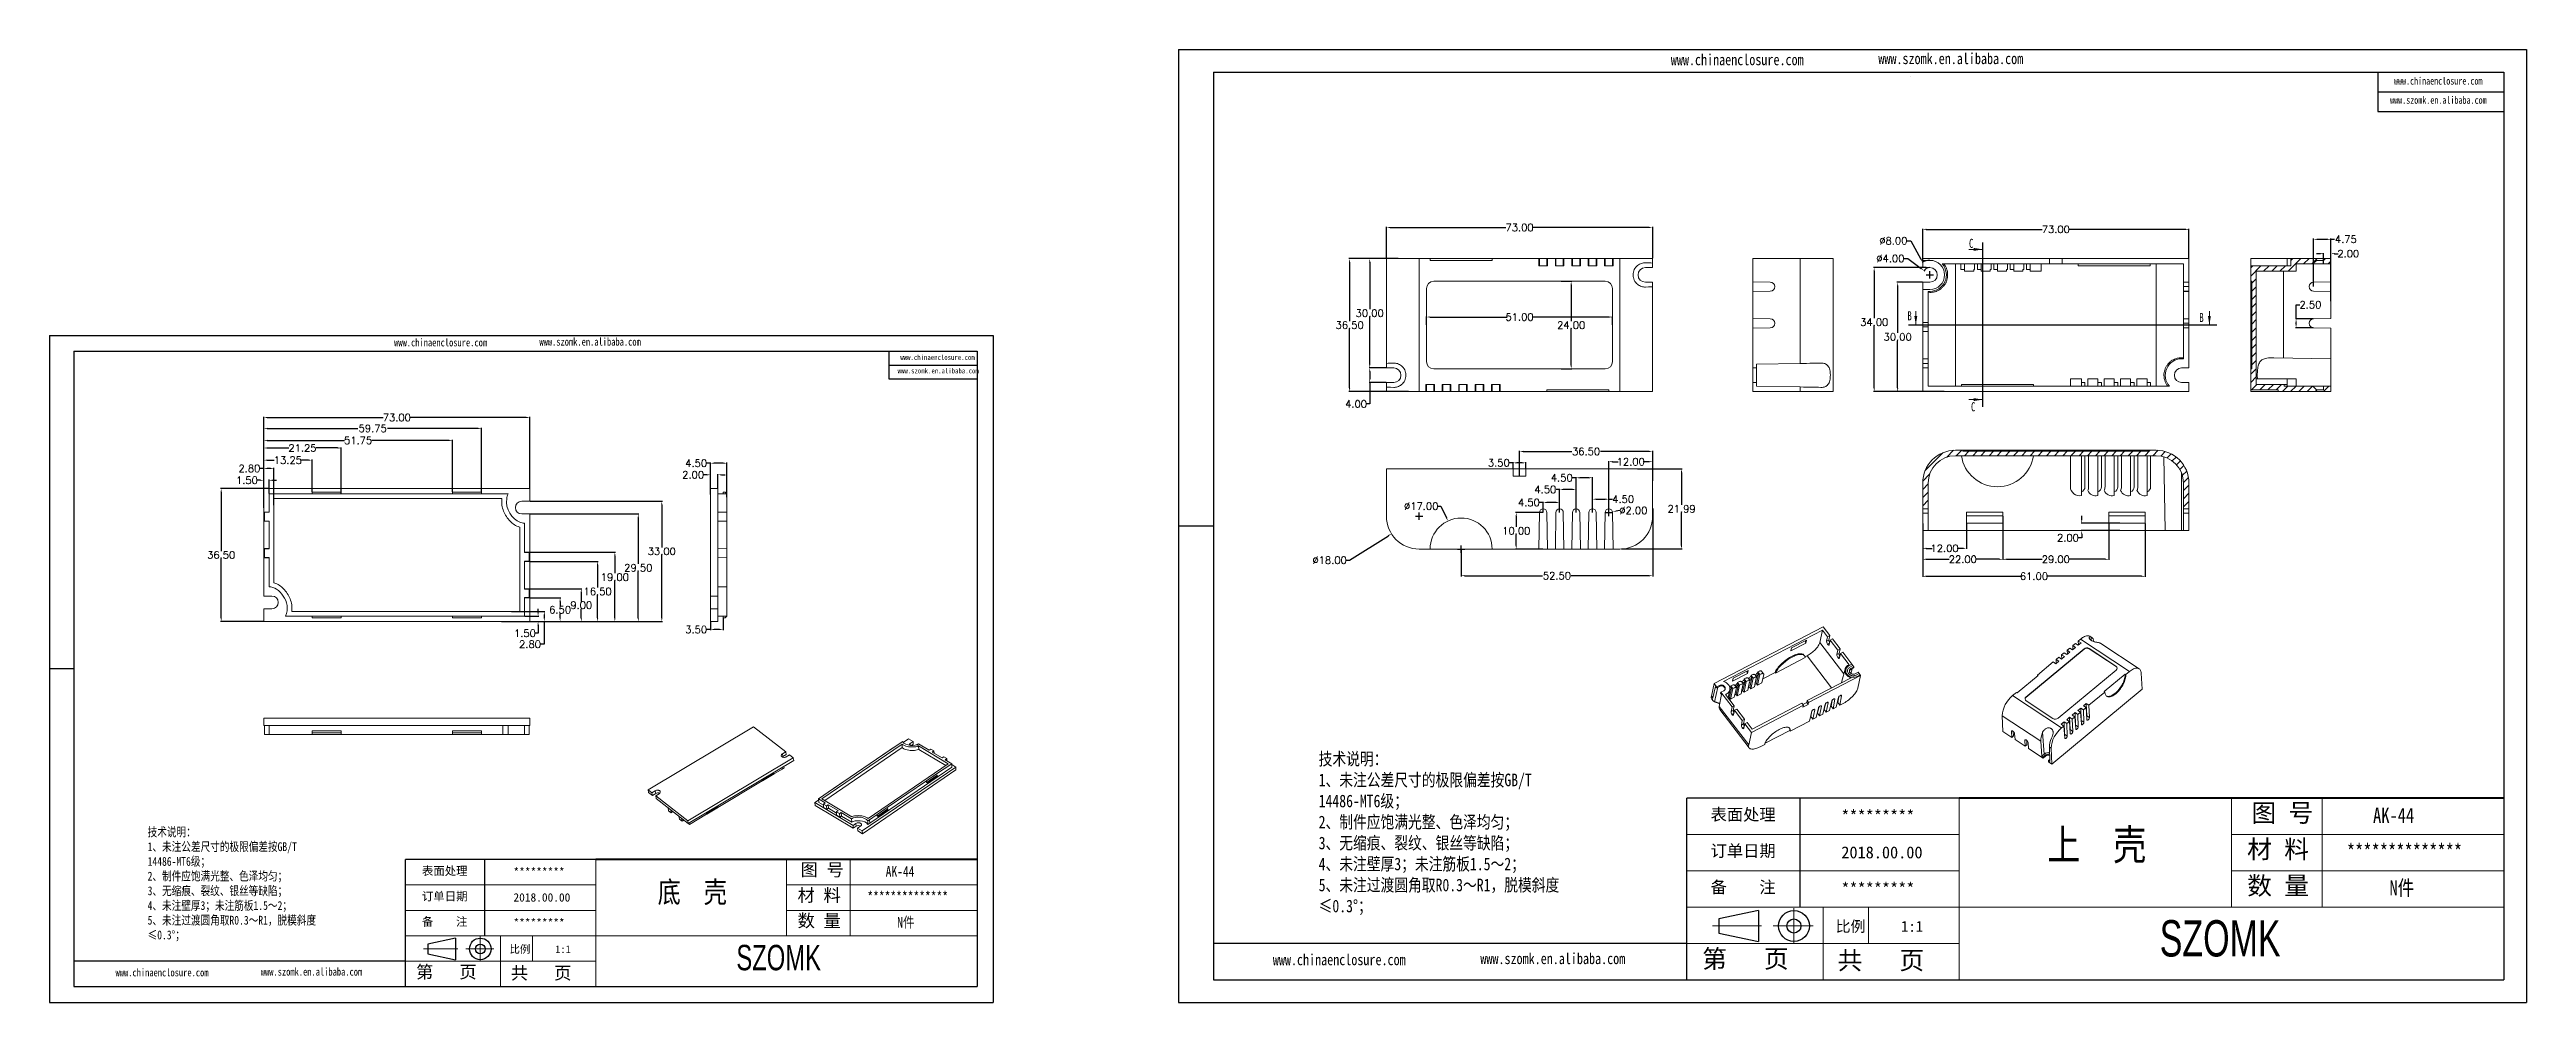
# Model space of a CAD drawing. Header units: inches. Extents: x 3130 to 3809, y 1126 to 1387.
import ezdxf

# ---------------------------------------------------------------- set-up
doc = ezdxf.new("R2010")
doc.units = ezdxf.units.IN
doc.header["$LTSCALE"] = 15
doc.linetypes.add('CENTER2', pattern=[28.575, 19.05, -3.175, 3.175, -3.175])
doc.linetypes.add('PHANTOM', pattern=[12.7, 6.35, -1.27, 1.27, -1.27, 1.27, -1.27])
doc.layers.add('10', color=7, linetype='Continuous')
doc.layers.add('文字', color=81, linetype='Continuous')
for name, color, linetype, lineweight in [('粗实线', 7, 'Continuous', 30), ('细实线', 3, 'Continuous', 9), ('细点划线', 2, 'CENTER2', 9)]:
    doc.layers.add(name, color=color, linetype=linetype, lineweight=lineweight)
doc.styles.add('SLDTEXTSTYLE0', font='TXT', dxfattribs={"width": 0.75})
doc.styles.add('SLDTEXTSTYLE6', font='TXT', dxfattribs={"width": 0.7})
doc.styles.get("Standard").update_dxf_attribs({"font": 'txt', "bigfont": 'gbcbig.shx'})
doc.styles.add('宋体', font='', dxfattribs={"width": 0.8, "height": 3.5})
doc.styles.add('长仿宋', font='', dxfattribs={"width": 0.7, "height": 4})
doc.styles.get('宋体').set_extended_font_data('SimSun')
doc.styles.get('长仿宋').set_extended_font_data('SimSun')
doc.dimstyles.new('2.5', dxfattribs={"dimtxt": 2, "dimasz": 1, "dimexe": 0.18, "dimexo": 0.0625, "dimgap": 0.09, "dimtad": 0, "dimtih": 1, "dimtoh": 1, "dimzin": 0, "dimdsep": 46, "dimtxsty": 'Standard', "dimcen": 1, "dimadec": 0, "dimazin": 2, "dimtfac": 1, "dimtofl": 0, "dimtmove": 0, "dimatfit": 3, "dimfxl": 0, "dimtolj": 1, "dimtzin": 0, "dimarcsym": 0})

msp = doc.modelspace()

# ---------------------------------------------------------------- texts
at = {"color": 7, "linetype": 'Continuous', "char_height": 2.5, "attachment_point": 1, "style": 'SLDTEXTSTYLE6'}
for s, insert in [('C', (3656.568, 1335.039)), ('B', (3639.707, 1315.182)), ('B', (3719.719, 1314.719)), ('C', (3657.121, 1290.232))]:
    msp.add_mtext(s, dxfattribs=dict(at, insert=insert))
at = {"attachment_point": 1}
for s, insert, char_height, width in [('{\\fSimHei|b0|i0|c134|p49;表面处理}', (3585.714, 1178.819), 3.27331, 1860.38356), ('{\\fSimHei|b0|i0|c134|p49;*********}', (3621.565, 1178.398), 3.27331, 1860.38356), ('{\\fSimHei|b0|i0|c134|p49;订单日期}', (3585.714, 1168.866), 3.27331, 1860.38356), ('{\\fSimHei|b0|i0|c134|p49;2018.00.00}', (3621.565, 1168.445), 3.27331, 1860.38356), ('{\\fSimHei|b0|i0|c134|p49;表面处理}', (3232.45, 1162.87), 2.29131, 1302.26849), ('{\\fSimHei|b0|i0|c134|p49;*********}', (3257.546, 1162.576), 2.29131, 1302.26849), ('{\\fSimHei|b0|i0|c134|p49;订单日期}', (3232.45, 1155.903), 2.29131, 1302.26849), ('{\\fSimHei|b0|i0|c134|p49;2018.00.00}', (3257.546, 1155.608), 2.29131, 1302.26849), ('{\\fSimHei|b0|i0|c134|p49;备    注}', (3585.714, 1158.913), 3.27331, 1860.38356), ('{\\fSimHei|b0|i0|c134|p49;*********}', (3621.565, 1158.492), 3.27331, 1860.38356), ('{\\fSimHei|b0|i0|c134|p49;备    注}', (3232.45, 1148.936), 2.29131, 1302.26849), ('{\\fSimHei|b0|i0|c134|p49;*********}', (3257.546, 1148.641), 2.29131, 1302.26849)]:
    msp.add_mtext(s, dxfattribs=dict(at, insert=insert, char_height=char_height, width=width))
at = {"layer": '文字', "color": 0, "attachment_point": 1, "style": '宋体'}
for s, insert, char_height, width in [('www.chinaenclosure.com', (3574.827, 1385.676), 3.04128, 53.43237), ('www.szomk.en.alibaba.com', (3631.712, 1385.977), 3.04128, 53.43237), ('www.chinaenclosure.com', (3773.064, 1379.342), 2.02752, 35.62158), ('www.szomk.en.alibaba.com', (3772.004, 1374.091), 2.02752, 35.62158), ('www.chinaenclosure.com', (3224.83, 1307.67), 2.1289, 37.40266), ('www.szomk.en.alibaba.com', (3264.649, 1307.881), 2.1289, 37.40266), ('www.szomk.en.alibaba.com', (3362.854, 1299.561), 1.41926, 24.93511), ('www.chinaenclosure.com', (3363.595, 1303.236), 1.41926, 24.93511), ('{\\H1.111x;技术说明：\\P1、未注公差尺寸的极限偏差按GB/T 14486-MT6级；\\P2、制件应饱满光整、色泽均匀；\\P3、无缩痕、裂纹、银丝等缺陷；\\P4、未注壁厚3；未注筋板1.5～2；\\P5、未注过渡圆角取R0.3～R1，脱模斜度≤0.3%%D；}', (3478.286, 1194.161), 3.1104, 70.05991), ('{\\H1.111x;AK-44}', (3767.331, 1179.044), 3.73248, 43.15166), ('{\\H1.111x;技术说明：\\P1、未注公差尺寸的极限偏差按GB/T 14486-MT6级；\\P2、制件应饱满光整、色泽均匀；\\P3、无缩痕、裂纹、银丝等缺陷；\\P4、未注壁厚3；未注筋板1.5～2；\\P5、未注过渡圆角取R0.3～R1，脱模斜度≤0.3%%D；}', (3157.251, 1173.61), 2.17728, 49.04193), ('上  壳', (3678.034, 1173.051), 8.2944, 106.04092), ('{\\H1.111x;**************}', (3760.152, 1169.091), 3.73248, 43.15166), ('{\\H1.111x;AK-44}', (3359.583, 1163.028), 2.61274, 30.20616), ('底  壳', (3297.074, 1158.833), 5.8061, 74.22864), ('{\\H1.111x;**************}', (3354.557, 1156.06), 2.61274, 30.20616), ('{\\H1.111x;N件}', (3771.846, 1159.137), 3.73248, 43.15166), ('{\\H1.111x;N件}', (3362.743, 1149.093), 2.61274, 30.20616), ('www.chinaenclosure.com', (3148.456, 1134.94), 2.1289, 37.40266), ('www.szomk.en.alibaba.com', (3188.276, 1135.15), 2.1289, 37.40266), ('www.chinaenclosure.com', (3465.722, 1138.918), 3.04128, 53.43237), ('www.szomk.en.alibaba.com', (3522.607, 1139.219), 3.04128, 53.43237)]:
    msp.add_mtext(s, dxfattribs=dict(at, insert=insert, char_height=char_height, width=width))
at = {"layer": '粗实线', "attachment_point": 1, "style": '长仿宋'}
for insert, char_height, width in [((3708.858, 1148.22), 9.95328, 111.61619), ((3318.651, 1141.451), 6.9673, 78.13133)]:
    msp.add_mtext('{\\fSTXinwei|b0|i0|c134|p2;SZOMK}', dxfattribs=dict(at, insert=insert, char_height=char_height, width=width))
at = {"layer": '细实线', "color": 7, "attachment_point": 1}
for s, insert, char_height, width in [('{\\fSimSun|b0|i0|c134|p54;图 号}', (3733.994, 1180.133), 4.97664, 24.8832), ('{\\fSimSun|b0|i0|c134|p54;材 料   }', (3732.814, 1170.18), 4.97664, 24.8832), ('{\\fSimSun|b0|i0|c134|p54;图 号}', (3336.247, 1163.79), 3.48365, 17.41824), ('{\\fSimSun|b0|i0|c134|p54;材 料   }', (3335.421, 1156.823), 3.48365, 17.41824), ('{\\fSimSun|b0|i0|c134|p54;数 量}', (3732.839, 1160.177), 4.97664, 22.48509), ('{\\fSimSun|b0|i0|c134|p54;数 量}', (3335.438, 1149.821), 3.48365, 15.73956), ('{\\fSimSun|b0|i0|c134|p54;比例}', (3620.031, 1148.015), 2.98598, 13.10754), ('{\\fSimSun|b0|i0|c134|p54;1:1}', (3637.916, 1148.015), 2.98598, 13.10754), ('{\\fSimSun|b0|i0|c134|p54;比例}', (3256.472, 1141.307), 2.09019, 9.17528), ('{\\fSimSun|b0|i0|c134|p54;1:1}', (3268.992, 1141.307), 2.09019, 9.17528), ('{\\fSimSun|b0|i0|c134|p54;第   页}', (3583.41, 1140.12), 4.97664, 37.3248), ('{\\fSimSun|b0|i0|c134|p54;第   页}', (3230.838, 1135.781), 3.48365, 26.12736), ('{\\fSimSun|b0|i0|c134|p54; 共   页}', (3254.46, 1135.485), 3.48365, 26.12736), ('{\\fSimSun|b0|i0|c134|p54; 共   页}', (3617.157, 1139.697), 4.97664, 37.3248)]:
    msp.add_mtext(s, dxfattribs=dict(at, insert=insert, char_height=char_height, width=width))

# ---------------------------------------------------------------- blocks, each defined once
blk = doc.blocks.new('SW_NOTE_0')
at = {"color": 0, "linetype": 'Continuous', "lineweight": 0, "char_height": 0.06, "attachment_point": 1, "style": 'SLDTEXTSTYLE0'}
for s, insert in [('INTERPRET GEOMETRIC', (0, 0.08)), ('TOLERANCING PER:', (0, -0.02))]:
    blk.add_mtext(s, dxfattribs=dict(at, insert=insert))
blk = doc.blocks.new('*D431')
at = {"color": 0, "lineweight": -2, "transparency": 16777216}
for p, q in [((3189.07, 1266.66), (3189.07, 1286.21)), ((3190.07, 1286.03), (3221.82, 1286.03)), ((3261.07, 1286.03), (3229.33, 1286.03)), ((3262.07, 1266.66), (3262.07, 1286.21))]:
    blk.add_line(p, q, dxfattribs=at)
at = {"color": 0, "transparency": 16777216}
for points in [[(3190.07, 1286.2), (3190.07, 1285.86), (3189.07, 1286.03)], [(3261.07, 1286.2), (3261.07, 1285.86), (3262.07, 1286.03)]]:
    blk.add_solid(points, dxfattribs=at)
at = {"layer": 'Defpoints', "color": 0, "transparency": 16777216}
for p in [(3262.07, 1286.03), (3189.07, 1266.59), (3262.07, 1266.59)]:
    blk.add_point(p, dxfattribs=at)
at = {"color": 0, "transparency": 16777216, "insert": (3225.57, 1286.03), "char_height": 2, "attachment_point": 5}
blk.add_mtext('\\A1;73.00', dxfattribs=at)
blk = doc.blocks.new('*D432')
at = {"color": 0, "lineweight": -2, "transparency": 16777216}
for p, q in [((3190.37, 1266.59), (3177.24, 1266.59)), ((3177.42, 1265.59), (3177.42, 1249.43)), ((3177.42, 1231.09), (3177.42, 1247.25)), ((3189.01, 1230.09), (3177.24, 1230.09))]:
    blk.add_line(p, q, dxfattribs=at)
at = {"color": 0, "transparency": 16777216}
for points in [[(3177.25, 1265.59), (3177.58, 1265.59), (3177.42, 1266.59)], [(3177.25, 1231.09), (3177.58, 1231.09), (3177.42, 1230.09)]]:
    blk.add_solid(points, dxfattribs=at)
at = {"layer": 'Defpoints', "color": 0, "transparency": 16777216}
for p in [(3190.44, 1266.59), (3177.42, 1230.09), (3189.07, 1230.09)]:
    blk.add_point(p, dxfattribs=at)
at = {"color": 0, "transparency": 16777216, "insert": (3177.42, 1248.34), "char_height": 2, "attachment_point": 5}
blk.add_mtext('\\A1;36.50', dxfattribs=at)
blk = doc.blocks.new('*D433')
at = {"color": 0, "lineweight": -2, "transparency": 16777216}
for p, q in [((3260.63, 1231.59), (3264.47, 1231.59)), ((3262.13, 1230.09), (3264.47, 1230.09)), ((3264.29, 1232.59), (3264.29, 1233.59)), ((3264.29, 1229.09), (3264.29, 1226.88)), ((3264.29, 1226.88), (3263.29, 1226.88))]:
    blk.add_line(p, q, dxfattribs=at)
at = {"color": 0, "transparency": 16777216}
for points in [[(3264.13, 1232.59), (3264.46, 1232.59), (3264.29, 1231.59)], [(3264.13, 1229.09), (3264.46, 1229.09), (3264.29, 1230.09)]]:
    blk.add_solid(points, dxfattribs=at)
at = {"layer": 'Defpoints', "color": 0, "transparency": 16777216}
for p in [(3260.57, 1231.59), (3262.07, 1230.09), (3264.29, 1231.59)]:
    blk.add_point(p, dxfattribs=at)
at = {"color": 0, "transparency": 16777216, "insert": (3260.7, 1226.88), "char_height": 2, "attachment_point": 5}
blk.add_mtext('\\A1;1.50', dxfattribs=at)
blk = doc.blocks.new('*D434')
at = {"color": 0, "lineweight": -2, "transparency": 16777216}
for p, q in [((3257.04, 1232.89), (3266.18, 1232.89)), ((3257.04, 1230.09), (3266.18, 1230.09)), ((3266, 1231.89), (3266, 1231.09)), ((3266, 1230.09), (3266, 1223.86)), ((3266, 1223.86), (3265, 1223.86))]:
    blk.add_line(p, q, dxfattribs=at)
at = {"color": 0, "transparency": 16777216}
for points in [[(3265.84, 1231.89), (3266.17, 1231.89), (3266, 1232.89)], [(3265.84, 1231.09), (3266.17, 1231.09), (3266, 1230.09)]]:
    blk.add_solid(points, dxfattribs=at)
at = {"layer": 'Defpoints', "color": 0, "transparency": 16777216}
for p in [(3256.97, 1232.89), (3256.97, 1230.09), (3266, 1232.89)]:
    blk.add_point(p, dxfattribs=at)
at = {"color": 0, "transparency": 16777216, "insert": (3262.08, 1223.86), "char_height": 2, "attachment_point": 5}
blk.add_mtext('\\A1;2.80', dxfattribs=at)
blk = doc.blocks.new('*D435')
at = {"color": 0, "lineweight": -2, "transparency": 16777216}
for p, q in [((3261.93, 1236.59), (3270.5, 1236.59)), ((3259.97, 1230.09), (3270.5, 1230.09)), ((3270.32, 1235.59), (3270.32, 1234.43)), ((3270.32, 1231.09), (3270.32, 1232.25))]:
    blk.add_line(p, q, dxfattribs=at)
at = {"color": 0, "transparency": 16777216}
for points in [[(3270.16, 1235.59), (3270.49, 1235.59), (3270.32, 1236.59)], [(3270.16, 1231.09), (3270.49, 1231.09), (3270.32, 1230.09)]]:
    blk.add_solid(points, dxfattribs=at)
at = {"layer": 'Defpoints', "color": 0, "transparency": 16777216}
for p in [(3261.87, 1236.59), (3259.91, 1230.09), (3270.32, 1230.09)]:
    blk.add_point(p, dxfattribs=at)
at = {"color": 0, "transparency": 16777216, "insert": (3270.32, 1233.34), "char_height": 2, "attachment_point": 5}
blk.add_mtext('\\A1;6.50', dxfattribs=at)
blk = doc.blocks.new('*D436')
at = {"color": 0, "lineweight": -2, "transparency": 16777216}
for p, q in [((3261.93, 1239.09), (3276.32, 1239.09)), ((3276.14, 1238.09), (3276.14, 1235.68)), ((3257.04, 1230.09), (3276.32, 1230.09)), ((3276.14, 1231.09), (3276.14, 1233.5))]:
    blk.add_line(p, q, dxfattribs=at)
at = {"color": 0, "transparency": 16777216}
for points in [[(3275.97, 1238.09), (3276.3, 1238.09), (3276.14, 1239.09)], [(3275.97, 1231.09), (3276.3, 1231.09), (3276.14, 1230.09)]]:
    blk.add_solid(points, dxfattribs=at)
at = {"layer": 'Defpoints', "color": 0, "transparency": 16777216}
for p in [(3261.87, 1239.09), (3276.14, 1239.09), (3256.97, 1230.09)]:
    blk.add_point(p, dxfattribs=at)
at = {"color": 0, "transparency": 16777216, "insert": (3276.14, 1234.59), "char_height": 2, "attachment_point": 5}
blk.add_mtext('\\A1;9.00', dxfattribs=at)
blk = doc.blocks.new('*D437')
at = {"color": 0, "lineweight": -2, "transparency": 16777216}
for p, q in [((3261.93, 1246.59), (3280.79, 1246.59)), ((3280.61, 1245.59), (3280.61, 1239.43)), ((3280.61, 1231.09), (3280.61, 1237.25)), ((3257.66, 1230.09), (3280.79, 1230.09))]:
    blk.add_line(p, q, dxfattribs=at)
at = {"color": 0, "transparency": 16777216}
for points in [[(3280.45, 1245.59), (3280.78, 1245.59), (3280.61, 1246.59)], [(3280.45, 1231.09), (3280.78, 1231.09), (3280.61, 1230.09)]]:
    blk.add_solid(points, dxfattribs=at)
at = {"layer": 'Defpoints', "color": 0, "transparency": 16777216}
for p in [(3261.87, 1246.59), (3280.61, 1246.59), (3257.59, 1230.09)]:
    blk.add_point(p, dxfattribs=at)
at = {"color": 0, "transparency": 16777216, "insert": (3280.61, 1238.34), "char_height": 2, "attachment_point": 5}
blk.add_mtext('\\A1;16.50', dxfattribs=at)
blk = doc.blocks.new('*D438')
at = {"color": 0, "lineweight": -2, "transparency": 16777216}
for p, q in [((3261.93, 1249.09), (3285.52, 1249.09)), ((3285.34, 1248.09), (3285.34, 1243.33)), ((3285.34, 1231.09), (3285.34, 1241.15)), ((3257.1, 1230.09), (3285.52, 1230.09))]:
    blk.add_line(p, q, dxfattribs=at)
at = {"color": 0, "transparency": 16777216}
for points in [[(3285.17, 1248.09), (3285.51, 1248.09), (3285.34, 1249.09)], [(3285.17, 1231.09), (3285.51, 1231.09), (3285.34, 1230.09)]]:
    blk.add_solid(points, dxfattribs=at)
at = {"layer": 'Defpoints', "color": 0, "transparency": 16777216}
for p in [(3261.87, 1249.09), (3285.34, 1249.09), (3257.04, 1230.09)]:
    blk.add_point(p, dxfattribs=at)
at = {"color": 0, "transparency": 16777216, "insert": (3285.34, 1242.24), "char_height": 2, "attachment_point": 5}
blk.add_mtext('\\A1;19.00', dxfattribs=at)
blk = doc.blocks.new('*D439')
at = {"color": 0, "lineweight": -2, "transparency": 16777216}
for p, q in [((3262.13, 1259.59), (3291.94, 1259.59)), ((3291.76, 1258.59), (3291.76, 1245.93)), ((3291.76, 1231.09), (3291.76, 1243.75)), ((3254.24, 1230.09), (3291.94, 1230.09))]:
    blk.add_line(p, q, dxfattribs=at)
at = {"color": 0, "transparency": 16777216}
for points in [[(3291.59, 1258.59), (3291.93, 1258.59), (3291.76, 1259.59)], [(3291.59, 1231.09), (3291.93, 1231.09), (3291.76, 1230.09)]]:
    blk.add_solid(points, dxfattribs=at)
at = {"layer": 'Defpoints', "color": 0, "transparency": 16777216}
for p in [(3262.07, 1259.59), (3254.17, 1230.09), (3291.76, 1230.09)]:
    blk.add_point(p, dxfattribs=at)
at = {"color": 0, "transparency": 16777216, "insert": (3291.76, 1244.84), "char_height": 2, "attachment_point": 5}
blk.add_mtext('\\A1;29.50', dxfattribs=at)
blk = doc.blocks.new('*D440')
at = {"color": 0, "lineweight": -2, "transparency": 16777216}
for p, q in [((3262.13, 1263.09), (3298.39, 1263.09)), ((3298.21, 1262.09), (3298.21, 1250.44)), ((3298.21, 1231.09), (3298.21, 1248.26)), ((3254.24, 1230.09), (3298.39, 1230.09))]:
    blk.add_line(p, q, dxfattribs=at)
at = {"color": 0, "transparency": 16777216}
for points in [[(3298.04, 1262.09), (3298.37, 1262.09), (3298.21, 1263.09)], [(3298.04, 1231.09), (3298.37, 1231.09), (3298.21, 1230.09)]]:
    blk.add_solid(points, dxfattribs=at)
at = {"layer": 'Defpoints', "color": 0, "transparency": 16777216}
for p in [(3262.07, 1263.09), (3298.21, 1263.09), (3254.17, 1230.09)]:
    blk.add_point(p, dxfattribs=at)
at = {"color": 0, "transparency": 16777216, "insert": (3298.21, 1249.35), "char_height": 2, "attachment_point": 5}
blk.add_mtext('\\A1;33.00', dxfattribs=at)
blk = doc.blocks.new('*D441')
at = {"color": 0, "lineweight": -2, "transparency": 16777216}
for p, q in [((3188.07, 1268.83), (3187.07, 1268.83)), ((3189.07, 1265.16), (3189.07, 1269.01)), ((3190.57, 1265.16), (3190.57, 1269.01)), ((3191.57, 1268.83), (3192.57, 1268.83))]:
    blk.add_line(p, q, dxfattribs=at)
at = {"color": 0, "transparency": 16777216}
for points in [[(3188.07, 1269), (3188.07, 1268.66), (3189.07, 1268.83)], [(3191.57, 1269), (3191.57, 1268.66), (3190.57, 1268.83)]]:
    blk.add_solid(points, dxfattribs=at)
at = {"layer": 'Defpoints', "color": 0, "transparency": 16777216}
for p in [(3189.07, 1268.83), (3189.07, 1265.09), (3190.57, 1265.09)]:
    blk.add_point(p, dxfattribs=at)
at = {"color": 0, "transparency": 16777216, "insert": (3184.48, 1268.83), "char_height": 2, "attachment_point": 5}
blk.add_mtext('\\A1;1.50', dxfattribs=at)
blk = doc.blocks.new('*D442')
at = {"color": 0, "lineweight": -2, "transparency": 16777216}
for p, q in [((3189.07, 1272.09), (3188.07, 1272.09)), ((3189.07, 1262.66), (3189.07, 1272.27)), ((3190.87, 1272.09), (3190.07, 1272.09)), ((3191.87, 1262.05), (3191.87, 1272.27))]:
    blk.add_line(p, q, dxfattribs=at)
at = {"color": 0, "transparency": 16777216}
for points in [[(3190.07, 1272.26), (3190.07, 1271.92), (3189.07, 1272.09)], [(3190.87, 1272.26), (3190.87, 1271.92), (3191.87, 1272.09)]]:
    blk.add_solid(points, dxfattribs=at)
at = {"layer": 'Defpoints', "color": 0, "transparency": 16777216}
for p in [(3189.07, 1272.09), (3189.07, 1262.6), (3191.87, 1261.99)]:
    blk.add_point(p, dxfattribs=at)
at = {"color": 0, "transparency": 16777216, "insert": (3185.15, 1272.09), "char_height": 2, "attachment_point": 5}
blk.add_mtext('\\A1;2.80', dxfattribs=at)
blk = doc.blocks.new('*D443')
at = {"color": 0, "lineweight": -2, "transparency": 16777216}
for p, q in [((3189.07, 1263.75), (3189.07, 1274.52)), ((3190.07, 1274.34), (3191.94, 1274.34)), ((3201.32, 1274.34), (3199.45, 1274.34)), ((3202.32, 1265.66), (3202.32, 1274.52))]:
    blk.add_line(p, q, dxfattribs=at)
at = {"color": 0, "transparency": 16777216}
for points in [[(3190.07, 1274.51), (3190.07, 1274.18), (3189.07, 1274.34)], [(3201.32, 1274.51), (3201.32, 1274.18), (3202.32, 1274.34)]]:
    blk.add_solid(points, dxfattribs=at)
at = {"layer": 'Defpoints', "color": 0, "transparency": 16777216}
for p in [(3189.07, 1274.34), (3189.07, 1263.69), (3202.32, 1265.59)]:
    blk.add_point(p, dxfattribs=at)
at = {"color": 0, "transparency": 16777216, "insert": (3195.7, 1274.34), "char_height": 2, "attachment_point": 5}
blk.add_mtext('\\A1;13.25', dxfattribs=at)
blk = doc.blocks.new('*D444')
at = {"color": 0, "lineweight": -2, "transparency": 16777216}
for p, q in [((3189.07, 1264.37), (3189.07, 1277.86)), ((3190.07, 1277.68), (3195.94, 1277.68)), ((3209.32, 1277.68), (3203.45, 1277.68)), ((3210.32, 1265.16), (3210.32, 1277.86))]:
    blk.add_line(p, q, dxfattribs=at)
at = {"color": 0, "transparency": 16777216}
for points in [[(3190.07, 1277.85), (3190.07, 1277.51), (3189.07, 1277.68)], [(3209.32, 1277.85), (3209.32, 1277.51), (3210.32, 1277.68)]]:
    blk.add_solid(points, dxfattribs=at)
at = {"layer": 'Defpoints', "color": 0, "transparency": 16777216}
for p in [(3210.32, 1277.68), (3189.07, 1264.31), (3210.32, 1265.09)]:
    blk.add_point(p, dxfattribs=at)
at = {"color": 0, "transparency": 16777216, "insert": (3199.7, 1277.68), "char_height": 2, "attachment_point": 5}
blk.add_mtext('\\A1;21.25', dxfattribs=at)
blk = doc.blocks.new('*D445')
at = {"color": 0, "lineweight": -2, "transparency": 16777216}
for p, q in [((3189.07, 1262.63), (3189.07, 1279.95)), ((3190.07, 1279.77), (3211.19, 1279.77)), ((3239.82, 1279.77), (3218.7, 1279.77)), ((3240.82, 1265.66), (3240.82, 1279.95))]:
    blk.add_line(p, q, dxfattribs=at)
at = {"color": 0, "transparency": 16777216}
for points in [[(3190.07, 1279.94), (3190.07, 1279.61), (3189.07, 1279.77)], [(3239.82, 1279.94), (3239.82, 1279.61), (3240.82, 1279.77)]]:
    blk.add_solid(points, dxfattribs=at)
at = {"layer": 'Defpoints', "color": 0, "transparency": 16777216}
for p in [(3189.07, 1279.77), (3240.82, 1265.59), (3189.07, 1262.57)]:
    blk.add_point(p, dxfattribs=at)
at = {"color": 0, "transparency": 16777216, "insert": (3214.95, 1279.77), "char_height": 2, "attachment_point": 5}
blk.add_mtext('\\A1;51.75', dxfattribs=at)
blk = doc.blocks.new('*D446')
at = {"color": 0, "lineweight": -2, "transparency": 16777216}
for p, q in [((3189.07, 1261.3), (3189.07, 1283.24)), ((3190.07, 1283.06), (3214.86, 1283.06)), ((3247.82, 1283.06), (3223.04, 1283.06)), ((3248.82, 1265.66), (3248.82, 1283.24))]:
    blk.add_line(p, q, dxfattribs=at)
at = {"color": 0, "transparency": 16777216}
for points in [[(3190.07, 1283.23), (3190.07, 1282.9), (3189.07, 1283.06)], [(3247.82, 1283.23), (3247.82, 1282.9), (3248.82, 1283.06)]]:
    blk.add_solid(points, dxfattribs=at)
at = {"layer": 'Defpoints', "color": 0, "transparency": 16777216}
for p in [(3189.07, 1283.06), (3248.82, 1265.59), (3189.07, 1261.23)]:
    blk.add_point(p, dxfattribs=at)
at = {"color": 0, "transparency": 16777216, "insert": (3218.95, 1283.06), "char_height": 2, "attachment_point": 5}
blk.add_mtext('\\A1;59.75', dxfattribs=at)
blk = doc.blocks.new('*D447')
at = {"color": 0, "lineweight": -2, "transparency": 16777216}
for p, q in [((3310.56, 1270.33), (3309.56, 1270.33)), ((3311.56, 1266.66), (3311.56, 1270.51)), ((3313.56, 1266.66), (3313.56, 1270.51)), ((3314.56, 1270.33), (3315.56, 1270.33))]:
    blk.add_line(p, q, dxfattribs=at)
at = {"color": 0, "transparency": 16777216}
for points in [[(3310.56, 1270.5), (3310.56, 1270.16), (3311.56, 1270.33)], [(3314.56, 1270.5), (3314.56, 1270.16), (3313.56, 1270.33)]]:
    blk.add_solid(points, dxfattribs=at)
at = {"layer": 'Defpoints', "color": 0, "transparency": 16777216}
for p in [(3313.56, 1270.33), (3311.56, 1266.59), (3313.56, 1266.59)]:
    blk.add_point(p, dxfattribs=at)
at = {"color": 0, "transparency": 16777216, "insert": (3306.81, 1270.33), "char_height": 2, "attachment_point": 5}
blk.add_mtext('\\A1;2.00', dxfattribs=at)
blk = doc.blocks.new('*D448')
at = {"color": 0, "lineweight": -2, "transparency": 16777216}
for p, q in [((3311.56, 1273.51), (3310.56, 1273.51)), ((3311.56, 1264.93), (3311.56, 1273.69)), ((3315.06, 1273.51), (3312.56, 1273.51)), ((3316.06, 1264.19), (3316.06, 1273.69))]:
    blk.add_line(p, q, dxfattribs=at)
at = {"color": 0, "transparency": 16777216}
for points in [[(3312.56, 1273.68), (3312.56, 1273.34), (3311.56, 1273.51)], [(3315.06, 1273.68), (3315.06, 1273.34), (3316.06, 1273.51)]]:
    blk.add_solid(points, dxfattribs=at)
at = {"layer": 'Defpoints', "color": 0, "transparency": 16777216}
for p in [(3311.56, 1273.51), (3311.56, 1264.86), (3316.06, 1264.13)]:
    blk.add_point(p, dxfattribs=at)
at = {"color": 0, "transparency": 16777216, "insert": (3307.64, 1273.51), "char_height": 2, "attachment_point": 5}
blk.add_mtext('\\A1;4.50', dxfattribs=at)
blk = doc.blocks.new('*D449')
at = {"color": 0, "lineweight": -2, "transparency": 16777216}
for p, q in [((3311.56, 1230.03), (3311.56, 1227.71)), ((3315.06, 1231.03), (3315.06, 1227.71)), ((3311.56, 1227.89), (3310.56, 1227.89)), ((3314.06, 1227.89), (3312.56, 1227.89))]:
    blk.add_line(p, q, dxfattribs=at)
at = {"color": 0, "transparency": 16777216}
for points in [[(3312.56, 1228.06), (3312.56, 1227.73), (3311.56, 1227.89)], [(3314.06, 1228.06), (3314.06, 1227.73), (3315.06, 1227.89)]]:
    blk.add_solid(points, dxfattribs=at)
at = {"layer": 'Defpoints', "color": 0, "transparency": 16777216}
for p in [(3311.56, 1230.09), (3315.06, 1231.09), (3311.56, 1227.89)]:
    blk.add_point(p, dxfattribs=at)
at = {"color": 0, "transparency": 16777216, "insert": (3307.64, 1227.89), "char_height": 2, "attachment_point": 5}
blk.add_mtext('\\A1;3.50', dxfattribs=at)
blk = doc.blocks.new('*D450')
at = {"color": 0, "lineweight": -2, "transparency": 16777216}
for p, q in [((3496.85, 1329.69), (3496.85, 1338.32)), ((3497.85, 1338.14), (3529.59, 1338.14)), ((3568.85, 1338.14), (3537.1, 1338.14)), ((3569.85, 1329.69), (3569.85, 1338.32))]:
    blk.add_line(p, q, dxfattribs=at)
at = {"color": 0, "transparency": 16777216}
for points in [[(3497.85, 1338.31), (3497.85, 1337.98), (3496.85, 1338.14)], [(3568.85, 1338.31), (3568.85, 1337.98), (3569.85, 1338.14)]]:
    blk.add_solid(points, dxfattribs=at)
at = {"layer": 'Defpoints', "color": 0, "transparency": 16777216}
for p in [(3496.85, 1338.14), (3496.85, 1329.63), (3569.85, 1329.63)]:
    blk.add_point(p, dxfattribs=at)
at = {"color": 0, "transparency": 16777216, "insert": (3533.35, 1338.14), "char_height": 2, "attachment_point": 5}
blk.add_mtext('\\A1;73.00', dxfattribs=at)
blk = doc.blocks.new('*D451')
at = {"color": 0, "lineweight": -2, "transparency": 16777216}
for p, q in [((3500.11, 1329.63), (3486.59, 1329.63)), ((3486.77, 1328.63), (3486.77, 1312.47)), ((3486.77, 1294.13), (3486.77, 1310.29)), ((3502.95, 1293.13), (3486.59, 1293.13))]:
    blk.add_line(p, q, dxfattribs=at)
at = {"color": 0, "transparency": 16777216}
for points in [[(3486.6, 1328.63), (3486.93, 1328.63), (3486.77, 1329.63)], [(3486.6, 1294.13), (3486.93, 1294.13), (3486.77, 1293.13)]]:
    blk.add_solid(points, dxfattribs=at)
at = {"layer": 'Defpoints', "color": 0, "transparency": 16777216}
for p in [(3500.17, 1329.63), (3486.77, 1293.13), (3503.01, 1293.13)]:
    blk.add_point(p, dxfattribs=at)
at = {"color": 0, "transparency": 16777216, "insert": (3486.77, 1311.38), "char_height": 2, "attachment_point": 5}
blk.add_mtext('\\A1;36.50', dxfattribs=at)
blk = doc.blocks.new('*D452')
at = {"color": 0, "lineweight": -2, "transparency": 16777216}
for p, q in [((3497.97, 1329.63), (3492.1, 1329.63)), ((3492.28, 1328.63), (3492.28, 1315.72)), ((3492.28, 1300.63), (3492.28, 1313.54)), ((3496.78, 1299.63), (3492.1, 1299.63))]:
    blk.add_line(p, q, dxfattribs=at)
at = {"color": 0, "transparency": 16777216}
for points in [[(3492.12, 1328.63), (3492.45, 1328.63), (3492.28, 1329.63)], [(3492.12, 1300.63), (3492.45, 1300.63), (3492.28, 1299.63)]]:
    blk.add_solid(points, dxfattribs=at)
at = {"layer": 'Defpoints', "color": 0, "transparency": 16777216}
for p in [(3492.28, 1329.63), (3498.04, 1329.63), (3496.85, 1299.63)]:
    blk.add_point(p, dxfattribs=at)
at = {"color": 0, "transparency": 16777216, "insert": (3492.28, 1314.63), "char_height": 2, "attachment_point": 5}
blk.add_mtext('\\A1;30.00', dxfattribs=at)
blk = doc.blocks.new('*D453')
at = {"color": 0, "lineweight": -2, "transparency": 16777216}
for p, q in [((3496.78, 1299.63), (3492.1, 1299.63)), ((3492.28, 1298.63), (3492.28, 1296.63)), ((3496.78, 1295.63), (3492.1, 1295.63)), ((3492.28, 1295.63), (3492.28, 1289.75)), ((3492.28, 1289.75), (3491.28, 1289.75))]:
    blk.add_line(p, q, dxfattribs=at)
at = {"color": 0, "transparency": 16777216}
for points in [[(3492.12, 1298.63), (3492.45, 1298.63), (3492.28, 1299.63)], [(3492.12, 1296.63), (3492.45, 1296.63), (3492.28, 1295.63)]]:
    blk.add_solid(points, dxfattribs=at)
at = {"layer": 'Defpoints', "color": 0, "transparency": 16777216}
for p in [(3496.85, 1299.63), (3492.28, 1295.63), (3496.85, 1295.63)]:
    blk.add_point(p, dxfattribs=at)
at = {"color": 0, "transparency": 16777216, "insert": (3488.53, 1289.75), "char_height": 2, "attachment_point": 5}
blk.add_mtext('\\A1;4.00', dxfattribs=at)
blk = doc.blocks.new('*D454')
at = {"color": 0, "lineweight": -2, "transparency": 16777216}
for p, q in [((3557.85, 1260.04), (3557.85, 1274.1)), ((3558.85, 1273.92), (3560.42, 1273.92)), ((3568.85, 1273.92), (3567.27, 1273.92)), ((3569.85, 1268.69), (3569.85, 1274.1))]:
    blk.add_line(p, q, dxfattribs=at)
at = {"color": 0, "transparency": 16777216}
for points in [[(3558.85, 1274.09), (3558.85, 1273.76), (3557.85, 1273.92)], [(3568.85, 1274.09), (3568.85, 1273.76), (3569.85, 1273.92)]]:
    blk.add_solid(points, dxfattribs=at)
at = {"layer": 'Defpoints', "color": 0, "transparency": 16777216}
for p in [(3569.85, 1273.92), (3569.85, 1268.63), (3557.85, 1259.98)]:
    blk.add_point(p, dxfattribs=at)
at = {"color": 0, "transparency": 16777216, "insert": (3563.85, 1273.92), "char_height": 2, "attachment_point": 5}
blk.add_mtext('\\A1;12.00', dxfattribs=at)
blk = doc.blocks.new('*D455')
at = {"color": 0, "lineweight": -2, "transparency": 16777216}
for p, q in [((3553.35, 1260.04), (3553.35, 1263.82)), ((3554.35, 1263.64), (3556.85, 1263.64)), ((3557.85, 1260.04), (3557.85, 1263.82)), ((3557.85, 1263.64), (3558.85, 1263.64))]:
    blk.add_line(p, q, dxfattribs=at)
at = {"color": 0, "transparency": 16777216}
for points in [[(3554.35, 1263.81), (3554.35, 1263.48), (3553.35, 1263.64)], [(3556.85, 1263.81), (3556.85, 1263.48), (3557.85, 1263.64)]]:
    blk.add_solid(points, dxfattribs=at)
at = {"layer": 'Defpoints', "color": 0, "transparency": 16777216}
for p in [(3557.85, 1263.64), (3553.35, 1259.98), (3557.85, 1259.98)]:
    blk.add_point(p, dxfattribs=at)
at = {"color": 0, "transparency": 16777216, "insert": (3561.77, 1263.64), "char_height": 2, "attachment_point": 5}
blk.add_mtext('\\A1;4.50', dxfattribs=at)
blk = doc.blocks.new('*D456')
at = {"color": 0, "lineweight": -2, "transparency": 16777216}
for p, q in [((3548.85, 1269.52), (3547.85, 1269.52)), ((3548.85, 1260.04), (3548.85, 1269.7)), ((3552.35, 1269.52), (3549.85, 1269.52)), ((3553.35, 1260.04), (3553.35, 1269.7))]:
    blk.add_line(p, q, dxfattribs=at)
at = {"color": 0, "transparency": 16777216}
for points in [[(3549.85, 1269.69), (3549.85, 1269.35), (3548.85, 1269.52)], [(3552.35, 1269.69), (3552.35, 1269.35), (3553.35, 1269.52)]]:
    blk.add_solid(points, dxfattribs=at)
at = {"layer": 'Defpoints', "color": 0, "transparency": 16777216}
for p in [(3548.85, 1269.52), (3548.85, 1259.98), (3553.35, 1259.98)]:
    blk.add_point(p, dxfattribs=at)
at = {"color": 0, "transparency": 16777216, "insert": (3544.92, 1269.52), "char_height": 2, "attachment_point": 5}
blk.add_mtext('\\A1;4.50', dxfattribs=at)
blk = doc.blocks.new('*D457')
at = {"color": 0, "lineweight": -2, "transparency": 16777216}
for p, q in [((3544.35, 1266.31), (3543.35, 1266.31)), ((3544.35, 1260.04), (3544.35, 1266.49)), ((3547.85, 1266.31), (3545.35, 1266.31)), ((3548.85, 1260.04), (3548.85, 1266.49))]:
    blk.add_line(p, q, dxfattribs=at)
at = {"color": 0, "transparency": 16777216}
for points in [[(3545.35, 1266.47), (3545.35, 1266.14), (3544.35, 1266.31)], [(3547.85, 1266.47), (3547.85, 1266.14), (3548.85, 1266.31)]]:
    blk.add_solid(points, dxfattribs=at)
at = {"layer": 'Defpoints', "color": 0, "transparency": 16777216}
for p in [(3548.85, 1266.31), (3544.35, 1259.98), (3548.85, 1259.98)]:
    blk.add_point(p, dxfattribs=at)
at = {"color": 0, "transparency": 16777216, "insert": (3540.42, 1266.31), "char_height": 2, "attachment_point": 5}
blk.add_mtext('\\A1;4.50', dxfattribs=at)
blk = doc.blocks.new('*D458')
at = {"color": 0, "lineweight": -2, "transparency": 16777216}
for p, q in [((3539.85, 1262.74), (3538.85, 1262.74)), ((3539.85, 1260.04), (3539.85, 1262.92)), ((3543.35, 1262.74), (3540.85, 1262.74)), ((3544.35, 1260.04), (3544.35, 1262.92))]:
    blk.add_line(p, q, dxfattribs=at)
at = {"color": 0, "transparency": 16777216}
for points in [[(3540.85, 1262.91), (3540.85, 1262.57), (3539.85, 1262.74)], [(3543.35, 1262.91), (3543.35, 1262.57), (3544.35, 1262.74)]]:
    blk.add_solid(points, dxfattribs=at)
at = {"layer": 'Defpoints', "color": 0, "transparency": 16777216}
for p in [(3539.85, 1262.74), (3539.85, 1259.98), (3544.35, 1259.98)]:
    blk.add_point(p, dxfattribs=at)
at = {"color": 0, "transparency": 16777216, "insert": (3535.92, 1262.74), "char_height": 2, "attachment_point": 5}
blk.add_mtext('\\A1;4.50', dxfattribs=at)
blk = doc.blocks.new('*D459')
at = {"color": 0, "lineweight": -2, "transparency": 16777216}
for p, q in [((3569.85, 1261.05), (3569.85, 1242.48)), ((3517.35, 1249.92), (3517.35, 1242.48)), ((3518.35, 1242.66), (3539.67, 1242.66)), ((3568.85, 1242.66), (3547.52, 1242.66))]:
    blk.add_line(p, q, dxfattribs=at)
at = {"color": 0, "transparency": 16777216}
for points in [[(3518.35, 1242.83), (3518.35, 1242.5), (3517.35, 1242.66)], [(3568.85, 1242.83), (3568.85, 1242.5), (3569.85, 1242.66)]]:
    blk.add_solid(points, dxfattribs=at)
at = {"layer": 'Defpoints', "color": 0, "transparency": 16777216}
for p in [(3569.85, 1261.11), (3517.35, 1249.98), (3569.85, 1242.66)]:
    blk.add_point(p, dxfattribs=at)
at = {"color": 0, "transparency": 16777216, "insert": (3543.6, 1242.66), "char_height": 2, "attachment_point": 5}
blk.add_mtext('\\A1;52.50', dxfattribs=at)
blk = doc.blocks.new('*D460')
at = {"color": 0, "lineweight": -2, "transparency": 16777216}
for p, q in [((3533.35, 1270.04), (3533.35, 1276.92)), ((3534.35, 1276.74), (3547.67, 1276.74)), ((3568.85, 1276.74), (3555.52, 1276.74)), ((3569.85, 1269.7), (3569.85, 1276.92))]:
    blk.add_line(p, q, dxfattribs=at)
at = {"color": 0, "transparency": 16777216}
for points in [[(3534.35, 1276.91), (3534.35, 1276.58), (3533.35, 1276.74)], [(3568.85, 1276.91), (3568.85, 1276.58), (3569.85, 1276.74)]]:
    blk.add_solid(points, dxfattribs=at)
at = {"layer": 'Defpoints', "color": 0, "transparency": 16777216}
for p in [(3569.85, 1276.74), (3533.35, 1269.98), (3569.85, 1269.64)]:
    blk.add_point(p, dxfattribs=at)
at = {"color": 0, "transparency": 16777216, "insert": (3551.6, 1276.74), "char_height": 2, "attachment_point": 5}
blk.add_mtext('\\A1;36.50', dxfattribs=at)
blk = doc.blocks.new('*D461')
at = {"color": 0, "lineweight": -2, "transparency": 16777216}
for p, q in [((3531.6, 1273.61), (3530.6, 1273.61)), ((3531.6, 1272.04), (3531.6, 1273.79)), ((3534.1, 1273.61), (3532.6, 1273.61)), ((3535.1, 1272.04), (3535.1, 1273.79))]:
    blk.add_line(p, q, dxfattribs=at)
at = {"color": 0, "transparency": 16777216}
for points in [[(3532.6, 1273.77), (3532.6, 1273.44), (3531.6, 1273.61)], [(3534.1, 1273.77), (3534.1, 1273.44), (3535.1, 1273.61)]]:
    blk.add_solid(points, dxfattribs=at)
at = {"layer": 'Defpoints', "color": 0, "transparency": 16777216}
for p in [(3531.6, 1273.61), (3531.6, 1271.98), (3535.1, 1271.98)]:
    blk.add_point(p, dxfattribs=at)
at = {"color": 0, "transparency": 16777216, "insert": (3527.67, 1273.61), "char_height": 2, "attachment_point": 5}
blk.add_mtext('\\A1;3.50', dxfattribs=at)
blk = doc.blocks.new('*D462')
at = {"color": 0, "lineweight": -2, "transparency": 16777216}
for p, q in [((3510.82, 1261.71), (3511.82, 1261.71)), ((3511.82, 1261.71), (3513.3, 1258.57)), ((3516.35, 1249.98), (3518.35, 1249.98)), ((3517.35, 1248.98), (3517.35, 1250.98))]:
    blk.add_line(p, q, dxfattribs=at)
at = {"color": 0, "transparency": 16777216}
blk.add_solid([(3513.45, 1258.64), (3513.15, 1258.5), (3513.72, 1257.67)], dxfattribs=at)
at = {"layer": 'Defpoints', "color": 0, "transparency": 16777216}
for p in [(3513.72, 1257.67), (3520.97, 1242.29)]:
    blk.add_point(p, dxfattribs=at)
at = {"color": 0, "transparency": 16777216, "insert": (3506.39, 1261.71), "char_height": 2, "attachment_point": 5}
blk.add_mtext('\\A1;∅17.00', dxfattribs=at)
blk = doc.blocks.new('*D463')
at = {"color": 0, "lineweight": -2, "transparency": 16777216}
for p, q in [((3504.85, 1258.98), (3506.85, 1258.98)), ((3505.85, 1257.98), (3505.85, 1259.98)), ((3486.73, 1246.91), (3497.39, 1253.64)), ((3485.73, 1246.91), (3486.73, 1246.91))]:
    blk.add_line(p, q, dxfattribs=at)
at = {"color": 0, "transparency": 16777216}
blk.add_solid([(3497.3, 1253.78), (3497.48, 1253.5), (3498.24, 1254.17)], dxfattribs=at)
at = {"layer": 'Defpoints', "color": 0, "transparency": 16777216}
for p in [(3513.46, 1263.78), (3498.24, 1254.17)]:
    blk.add_point(p, dxfattribs=at)
at = {"color": 0, "transparency": 16777216, "insert": (3481.3, 1246.91), "char_height": 2, "attachment_point": 5}
blk.add_mtext('\\A1;∅18.00', dxfattribs=at)
blk = doc.blocks.new('*D464')
at = {"color": 0, "lineweight": -2, "transparency": 16777216}
for p, q in [((3565.67, 1271.98), (3577.94, 1271.98)), ((3577.76, 1270.98), (3577.76, 1262.07)), ((3577.76, 1250.99), (3577.76, 1259.89)), ((3561.28, 1249.99), (3577.94, 1249.99))]:
    blk.add_line(p, q, dxfattribs=at)
at = {"color": 0, "transparency": 16777216}
for points in [[(3577.59, 1270.98), (3577.93, 1270.98), (3577.76, 1271.98)], [(3577.59, 1250.99), (3577.93, 1250.99), (3577.76, 1249.99)]]:
    blk.add_solid(points, dxfattribs=at)
at = {"layer": 'Defpoints', "color": 0, "transparency": 16777216}
for p in [(3565.61, 1271.98), (3577.76, 1271.98), (3561.22, 1249.99)]:
    blk.add_point(p, dxfattribs=at)
at = {"color": 0, "transparency": 16777216, "insert": (3577.76, 1260.98), "char_height": 2, "attachment_point": 5}
blk.add_mtext('\\A1;21.99', dxfattribs=at)
blk = doc.blocks.new('*D465')
at = {"color": 0, "lineweight": -2, "transparency": 16777216}
for p, q in [((3556.85, 1259.98), (3558.85, 1259.98)), ((3557.85, 1258.98), (3557.85, 1260.98)), ((3560.79, 1260.55), (3559.81, 1260.36))]:
    blk.add_line(p, q, dxfattribs=at)
at = {"color": 0, "transparency": 16777216}
blk.add_solid([(3559.78, 1260.53), (3559.84, 1260.2), (3558.83, 1260.17)], dxfattribs=at)
at = {"layer": 'Defpoints', "color": 0, "transparency": 16777216}
for p in [(3556.87, 1259.79), (3558.83, 1260.17)]:
    blk.add_point(p, dxfattribs=at)
at = {"color": 0, "transparency": 16777216, "insert": (3564.55, 1260.55), "char_height": 2, "attachment_point": 5}
blk.add_mtext('\\A1;∅2.00', dxfattribs=at)
blk = doc.blocks.new('*D466')
at = {"color": 0, "lineweight": -2, "transparency": 16777216}
for p, q in [((3539.78, 1259.98), (3532.27, 1259.98)), ((3532.45, 1258.98), (3532.45, 1256.07)), ((3539.78, 1249.98), (3532.27, 1249.98)), ((3532.45, 1250.98), (3532.45, 1253.89))]:
    blk.add_line(p, q, dxfattribs=at)
at = {"color": 0, "transparency": 16777216}
for points in [[(3532.28, 1258.98), (3532.61, 1258.98), (3532.45, 1259.98)], [(3532.28, 1250.98), (3532.61, 1250.98), (3532.45, 1249.98)]]:
    blk.add_solid(points, dxfattribs=at)
at = {"layer": 'Defpoints', "color": 0, "transparency": 16777216}
for p in [(3532.45, 1259.98), (3539.85, 1259.98), (3539.85, 1249.98)]:
    blk.add_point(p, dxfattribs=at)
at = {"color": 0, "transparency": 16777216, "insert": (3532.45, 1254.98), "char_height": 2, "attachment_point": 5}
blk.add_mtext('\\A1;10.00', dxfattribs=at)
blk = doc.blocks.new('*D467')
at = {"color": 0, "lineweight": -2, "transparency": 16777216}
for p, q in [((3507.85, 1311.44), (3507.85, 1313.77)), ((3508.85, 1313.59), (3529.92, 1313.59)), ((3557.85, 1313.59), (3536.77, 1313.59)), ((3558.85, 1311.44), (3558.85, 1313.77))]:
    blk.add_line(p, q, dxfattribs=at)
at = {"color": 0, "transparency": 16777216}
for points in [[(3508.85, 1313.76), (3508.85, 1313.43), (3507.85, 1313.59)], [(3557.85, 1313.76), (3557.85, 1313.43), (3558.85, 1313.59)]]:
    blk.add_solid(points, dxfattribs=at)
at = {"layer": 'Defpoints', "color": 0, "transparency": 16777216}
for p in [(3507.85, 1313.59), (3507.85, 1311.38), (3558.85, 1311.38)]:
    blk.add_point(p, dxfattribs=at)
at = {"color": 0, "transparency": 16777216, "insert": (3533.35, 1313.59), "char_height": 2, "attachment_point": 5}
blk.add_mtext('\\A1;51.00', dxfattribs=at)
blk = doc.blocks.new('*D468')
at = {"color": 0, "lineweight": -2, "transparency": 16777216}
for p, q in [((3544.74, 1323.38), (3547.69, 1323.38)), ((3547.51, 1322.38), (3547.51, 1312.47)), ((3547.51, 1300.38), (3547.51, 1310.29)), ((3544.74, 1299.38), (3547.69, 1299.38))]:
    blk.add_line(p, q, dxfattribs=at)
at = {"color": 0, "transparency": 16777216}
for points in [[(3547.34, 1322.38), (3547.68, 1322.38), (3547.51, 1323.38)], [(3547.34, 1300.38), (3547.68, 1300.38), (3547.51, 1299.38)]]:
    blk.add_solid(points, dxfattribs=at)
at = {"layer": 'Defpoints', "color": 0, "transparency": 16777216}
for p in [(3544.68, 1323.38), (3544.68, 1299.38), (3547.51, 1299.38)]:
    blk.add_point(p, dxfattribs=at)
at = {"color": 0, "transparency": 16777216, "insert": (3547.51, 1311.38), "char_height": 2, "attachment_point": 5}
blk.add_mtext('\\A1;24.00', dxfattribs=at)
blk = doc.blocks.new('*D469')
at = {"color": 0, "lineweight": -2, "transparency": 16777216}
for p, q in [((3643.87, 1328.94), (3643.87, 1337.81)), ((3716.87, 1329.69), (3716.87, 1337.81)), ((3644.87, 1337.63), (3676.61, 1337.63)), ((3715.87, 1337.63), (3684.12, 1337.63))]:
    blk.add_line(p, q, dxfattribs=at)
at = {"color": 0, "transparency": 16777216}
for points in [[(3644.87, 1337.8), (3644.87, 1337.47), (3643.87, 1337.63)], [(3715.87, 1337.8), (3715.87, 1337.47), (3716.87, 1337.63)]]:
    blk.add_solid(points, dxfattribs=at)
at = {"layer": 'Defpoints', "color": 0, "transparency": 16777216}
for p in [(3643.87, 1337.63), (3643.87, 1328.88), (3716.87, 1329.63)]:
    blk.add_point(p, dxfattribs=at)
at = {"color": 0, "transparency": 16777216, "insert": (3680.37, 1337.63), "char_height": 2, "attachment_point": 5}
blk.add_mtext('\\A1;73.00', dxfattribs=at)
blk = doc.blocks.new('*D470')
at = {"color": 0, "lineweight": -2, "transparency": 16777216}
for p, q in [((3643.81, 1323.13), (3636.83, 1323.13)), ((3637.01, 1322.13), (3637.01, 1309.22)), ((3637.01, 1294.13), (3637.01, 1307.04)), ((3643.81, 1293.13), (3636.83, 1293.13))]:
    blk.add_line(p, q, dxfattribs=at)
at = {"color": 0, "transparency": 16777216}
for points in [[(3636.85, 1322.13), (3637.18, 1322.13), (3637.01, 1323.13)], [(3636.85, 1294.13), (3637.18, 1294.13), (3637.01, 1293.13)]]:
    blk.add_solid(points, dxfattribs=at)
at = {"layer": 'Defpoints', "color": 0, "transparency": 16777216}
for p in [(3637.01, 1323.13), (3643.87, 1323.13), (3643.87, 1293.13)]:
    blk.add_point(p, dxfattribs=at)
at = {"color": 0, "transparency": 16777216, "insert": (3637.01, 1308.13), "char_height": 2, "attachment_point": 5}
blk.add_mtext('\\A1;30.00', dxfattribs=at)
blk = doc.blocks.new('*D471')
at = {"color": 0, "lineweight": -2, "transparency": 16777216}
for p, q in [((3644.81, 1327.13), (3630.4, 1327.13)), ((3630.58, 1326.13), (3630.58, 1313.26)), ((3630.58, 1294.13), (3630.58, 1311.08)), ((3649.78, 1293.13), (3630.4, 1293.13))]:
    blk.add_line(p, q, dxfattribs=at)
at = {"color": 0, "transparency": 16777216}
for points in [[(3630.41, 1326.13), (3630.74, 1326.13), (3630.58, 1327.13)], [(3630.41, 1294.13), (3630.74, 1294.13), (3630.58, 1293.13)]]:
    blk.add_solid(points, dxfattribs=at)
at = {"layer": 'Defpoints', "color": 0, "transparency": 16777216}
for p in [(3630.58, 1327.13), (3644.87, 1327.13), (3649.84, 1293.13)]:
    blk.add_point(p, dxfattribs=at)
at = {"color": 0, "transparency": 16777216, "insert": (3630.58, 1312.17), "char_height": 2, "attachment_point": 5}
blk.add_mtext('\\A1;34.00', dxfattribs=at)
blk = doc.blocks.new('*D472')
at = {"color": 0, "lineweight": -2, "transparency": 16777216}
for p, q in [((3655.87, 1257.01), (3655.87, 1249.99)), ((3643.87, 1255.01), (3643.87, 1249.99)), ((3644.87, 1250.17), (3646.44, 1250.17)), ((3654.87, 1250.17), (3653.29, 1250.17))]:
    blk.add_line(p, q, dxfattribs=at)
at = {"color": 0, "transparency": 16777216}
for points in [[(3644.87, 1250.34), (3644.87, 1250), (3643.87, 1250.17)], [(3654.87, 1250.34), (3654.87, 1250), (3655.87, 1250.17)]]:
    blk.add_solid(points, dxfattribs=at)
at = {"layer": 'Defpoints', "color": 0, "transparency": 16777216}
for p in [(3655.87, 1257.07), (3643.87, 1255.07), (3655.87, 1250.17)]:
    blk.add_point(p, dxfattribs=at)
at = {"color": 0, "transparency": 16777216, "insert": (3649.87, 1250.17), "char_height": 2, "attachment_point": 5}
blk.add_mtext('\\A1;12.00', dxfattribs=at)
blk = doc.blocks.new('*D473')
at = {"color": 0, "lineweight": -2, "transparency": 16777216}
for p, q in [((3643.87, 1257.01), (3643.87, 1246.98)), ((3665.87, 1257.01), (3665.87, 1246.98)), ((3644.87, 1247.16), (3651.11, 1247.16)), ((3664.87, 1247.16), (3658.62, 1247.16))]:
    blk.add_line(p, q, dxfattribs=at)
at = {"color": 0, "transparency": 16777216}
for points in [[(3644.87, 1247.33), (3644.87, 1247), (3643.87, 1247.16)], [(3664.87, 1247.33), (3664.87, 1247), (3665.87, 1247.16)]]:
    blk.add_solid(points, dxfattribs=at)
at = {"layer": 'Defpoints', "color": 0, "transparency": 16777216}
for p in [(3643.87, 1257.07), (3665.87, 1257.07), (3643.87, 1247.16)]:
    blk.add_point(p, dxfattribs=at)
at = {"color": 0, "transparency": 16777216, "insert": (3654.87, 1247.16), "char_height": 2, "attachment_point": 5}
blk.add_mtext('\\A1;22.00', dxfattribs=at)
blk = doc.blocks.new('*D474')
at = {"color": 0, "lineweight": -2, "transparency": 16777216}
for p, q in [((3665.87, 1259.01), (3665.87, 1246.98)), ((3694.87, 1257.01), (3694.87, 1246.98)), ((3666.87, 1247.16), (3676.61, 1247.16)), ((3693.87, 1247.16), (3684.12, 1247.16))]:
    blk.add_line(p, q, dxfattribs=at)
at = {"color": 0, "transparency": 16777216}
for points in [[(3666.87, 1247.33), (3666.87, 1247), (3665.87, 1247.16)], [(3693.87, 1247.33), (3693.87, 1247), (3694.87, 1247.16)]]:
    blk.add_solid(points, dxfattribs=at)
at = {"layer": 'Defpoints', "color": 0, "transparency": 16777216}
for p in [(3665.87, 1259.07), (3694.87, 1257.07), (3694.87, 1247.16)]:
    blk.add_point(p, dxfattribs=at)
at = {"color": 0, "transparency": 16777216, "insert": (3680.37, 1247.16), "char_height": 2, "attachment_point": 5}
blk.add_mtext('\\A1;29.00', dxfattribs=at)
blk = doc.blocks.new('*D475')
at = {"color": 0, "lineweight": -2, "transparency": 16777216}
for p, q in [((3643.87, 1256.95), (3643.87, 1242.33)), ((3704.87, 1257.01), (3704.87, 1242.33)), ((3644.87, 1242.51), (3670.94, 1242.51)), ((3703.87, 1242.51), (3677.79, 1242.51))]:
    blk.add_line(p, q, dxfattribs=at)
at = {"color": 0, "transparency": 16777216}
for points in [[(3644.87, 1242.67), (3644.87, 1242.34), (3643.87, 1242.51)], [(3703.87, 1242.67), (3703.87, 1242.34), (3704.87, 1242.51)]]:
    blk.add_solid(points, dxfattribs=at)
at = {"layer": 'Defpoints', "color": 0, "transparency": 16777216}
for p in [(3643.87, 1257.01), (3704.87, 1257.07), (3643.87, 1242.51)]:
    blk.add_point(p, dxfattribs=at)
at = {"color": 0, "transparency": 16777216, "insert": (3674.37, 1242.51), "char_height": 2, "attachment_point": 5}
blk.add_mtext('\\A1;61.00', dxfattribs=at)
blk = doc.blocks.new('*D476')
at = {"color": 0, "lineweight": -2, "transparency": 16777216}
for p, q in [((3751.04, 1321.94), (3751.04, 1335.08)), ((3752.04, 1334.9), (3754.79, 1334.9)), ((3755.79, 1317.91), (3755.79, 1335.08)), ((3755.79, 1334.9), (3756.79, 1334.9))]:
    blk.add_line(p, q, dxfattribs=at)
at = {"color": 0, "transparency": 16777216}
for points in [[(3752.04, 1335.06), (3752.04, 1334.73), (3751.04, 1334.9)], [(3754.79, 1335.06), (3754.79, 1334.73), (3755.79, 1334.9)]]:
    blk.add_solid(points, dxfattribs=at)
at = {"layer": 'Defpoints', "color": 0, "transparency": 16777216}
for p in [(3751.04, 1334.9), (3751.04, 1321.88), (3755.79, 1317.85)]:
    blk.add_point(p, dxfattribs=at)
at = {"color": 0, "transparency": 16777216, "insert": (3759.88, 1334.9), "char_height": 2, "attachment_point": 5}
blk.add_mtext('\\A1;4.75', dxfattribs=at)
blk = doc.blocks.new('*D477')
at = {"color": 0, "lineweight": -2, "transparency": 16777216}
for p, q in [((3752.79, 1330.96), (3751.79, 1330.96)), ((3753.79, 1328.19), (3753.79, 1331.14)), ((3755.79, 1327.43), (3755.79, 1331.14)), ((3756.79, 1330.96), (3757.79, 1330.96))]:
    blk.add_line(p, q, dxfattribs=at)
at = {"color": 0, "transparency": 16777216}
for points in [[(3752.79, 1331.13), (3752.79, 1330.8), (3753.79, 1330.96)], [(3756.79, 1331.13), (3756.79, 1330.8), (3755.79, 1330.96)]]:
    blk.add_solid(points, dxfattribs=at)
at = {"layer": 'Defpoints', "color": 0, "transparency": 16777216}
for p in [(3755.79, 1330.96), (3753.79, 1328.13), (3755.79, 1327.37)]:
    blk.add_point(p, dxfattribs=at)
at = {"color": 0, "transparency": 16777216, "insert": (3760.55, 1330.96), "char_height": 2, "attachment_point": 5}
blk.add_mtext('\\A1;2.00', dxfattribs=at)
blk = doc.blocks.new('*D478')
at = {"color": 0, "lineweight": -2, "transparency": 16777216}
for p, q in [((3697.88, 1257.07), (3687.28, 1257.07)), ((3687.46, 1258.07), (3687.46, 1259.07)), ((3687.46, 1253.07), (3686.46, 1253.07)), ((3697.88, 1255.07), (3687.28, 1255.07)), ((3687.46, 1254.07), (3687.46, 1253.07))]:
    blk.add_line(p, q, dxfattribs=at)
at = {"color": 0, "transparency": 16777216}
for points in [[(3687.29, 1258.07), (3687.63, 1258.07), (3687.46, 1257.07)], [(3687.29, 1254.07), (3687.63, 1254.07), (3687.46, 1255.07)]]:
    blk.add_solid(points, dxfattribs=at)
at = {"layer": 'Defpoints', "color": 0, "transparency": 16777216}
for p in [(3697.95, 1257.07), (3687.46, 1255.07), (3697.95, 1255.07)]:
    blk.add_point(p, dxfattribs=at)
at = {"color": 0, "transparency": 16777216, "insert": (3683.7, 1253.07), "char_height": 2, "attachment_point": 5}
blk.add_mtext('\\A1;2.00', dxfattribs=at)
blk = doc.blocks.new('*D479')
at = {"color": 0, "lineweight": -2, "transparency": 16777216}
for p, q in [((3750.95, 1313.13), (3746.06, 1313.13)), ((3750.96, 1310.63), (3746.06, 1310.63)), ((3746.24, 1313.13), (3746.24, 1316.96)), ((3746.24, 1316.96), (3747.24, 1316.96)), ((3746.24, 1311.63), (3746.24, 1312.13))]:
    blk.add_line(p, q, dxfattribs=at)
at = {"color": 0, "transparency": 16777216}
for points in [[(3746.07, 1312.13), (3746.4, 1312.13), (3746.24, 1313.13)], [(3746.07, 1311.63), (3746.4, 1311.63), (3746.24, 1310.63)]]:
    blk.add_solid(points, dxfattribs=at)
at = {"layer": 'Defpoints', "color": 0, "transparency": 16777216}
for p in [(3746.24, 1313.13), (3751.02, 1313.13), (3751.02, 1310.63)]:
    blk.add_point(p, dxfattribs=at)
at = {"color": 0, "transparency": 16777216, "insert": (3750.16, 1316.96), "char_height": 2, "attachment_point": 5}
blk.add_mtext('\\A1;2.50', dxfattribs=at)
blk = doc.blocks.new('*D480')
at = {"color": 0, "lineweight": -2, "transparency": 16777216}
for p, q in [((3638.77, 1329.65), (3639.77, 1329.65)), ((3639.77, 1329.65), (3643.46, 1326.92)), ((3644.87, 1325.13), (3646.87, 1325.13)), ((3645.87, 1324.13), (3645.87, 1326.13))]:
    blk.add_line(p, q, dxfattribs=at)
blk.add_arc((3645.87, 1325.13), 2, 91.79049, 148.60806, dxfattribs=at)
at = {"color": 0, "transparency": 16777216}
blk.add_solid([(3643.56, 1327.05), (3643.36, 1326.78), (3644.26, 1326.32)], dxfattribs=at)
at = {"layer": 'Defpoints', "color": 0, "transparency": 16777216}
for p in [(3644.26, 1326.32), (3647.47, 1323.94)]:
    blk.add_point(p, dxfattribs=at)
at = {"color": 0, "transparency": 16777216, "insert": (3635.01, 1329.65), "char_height": 2, "attachment_point": 5}
blk.add_mtext('\\A1;∅4.00', dxfattribs=at)
blk = doc.blocks.new('*D481')
at = {"color": 0, "lineweight": -2, "transparency": 16777216}
for p, q in [((3639.58, 1334.51), (3640.58, 1334.51)), ((3640.58, 1334.51), (3643.41, 1329.49)), ((3644.87, 1325.13), (3646.87, 1325.13)), ((3645.87, 1324.13), (3645.87, 1326.13))]:
    blk.add_line(p, q, dxfattribs=at)
blk.add_arc((3645.87, 1325.13), 4, 90.89525, 122.02169, dxfattribs=at)
at = {"color": 0, "transparency": 16777216}
blk.add_solid([(3643.56, 1329.57), (3643.26, 1329.4), (3643.9, 1328.62)], dxfattribs=at)
at = {"layer": 'Defpoints', "color": 0, "transparency": 16777216}
for p in [(3643.9, 1328.62), (3647.83, 1321.65)]:
    blk.add_point(p, dxfattribs=at)
at = {"color": 0, "transparency": 16777216, "insert": (3635.82, 1334.51), "char_height": 2, "attachment_point": 5}
blk.add_mtext('\\A1;∅8.00', dxfattribs=at)

# ---------------------------------------------------------------- dimensions: what is measured, and where the dimension line sits
for base, p1, p2, picture, middle in [((3496.846, 1338.144), (3569.846, 1329.632), (3496.846, 1329.632), '*D450', (3533.346, 1338.144)), ((3643.868, 1337.633), (3716.868, 1329.632), (3643.868, 1328.882), '*D469', (3680.368, 1337.633)), ((3755.79, 1330.965), (3753.79, 1328.132), (3755.79, 1327.367), '*D477', (3760.547, 1330.965)), ((3507.846, 1313.593), (3558.846, 1311.382), (3507.846, 1311.382), '*D467', (3533.346, 1313.593)), ((3189.072, 1283.064), (3248.822, 1265.593), (3189.072, 1261.234), '*D446', (3218.947, 1283.064)), ((3189.072, 1279.775), (3240.822, 1265.593), (3189.072, 1262.572), '*D445', (3214.947, 1279.775)), ((3210.322, 1277.68), (3189.072, 1264.307), (3210.322, 1265.093), '*D444', (3199.697, 1277.68)), ((3569.846, 1276.744), (3533.346, 1269.979), (3569.846, 1269.642), '*D460', (3551.596, 1276.744)), ((3189.072, 1268.83), (3190.572, 1265.093), (3189.072, 1265.093), '*D441', (3184.482, 1268.83)), ((3189.072, 1272.092), (3191.872, 1261.989), (3189.072, 1262.601), '*D442', (3185.149, 1272.092)), ((3189.072, 1274.343), (3202.322, 1265.593), (3189.072, 1263.687), '*D443', (3195.697, 1274.343)), ((3311.565, 1273.51), (3316.065, 1264.126), (3311.565, 1264.863), '*D448', (3307.641, 1273.51)), ((3531.596, 1273.605), (3535.096, 1271.979), (3531.596, 1271.979), '*D461', (3527.673, 1273.605)), ((3569.846, 1273.925), (3557.846, 1259.979), (3569.846, 1268.626), '*D454', (3563.846, 1273.925)), ((3539.846, 1262.739), (3544.346, 1259.979), (3539.846, 1259.979), '*D458', (3535.923, 1262.739)), ((3557.846, 1263.643), (3553.346, 1259.979), (3557.846, 1259.979), '*D455', (3561.77, 1263.643)), ((3569.846, 1242.664), (3517.346, 1249.979), (3569.846, 1261.112), '*D459', (3543.596, 1242.664)), ((3655.868, 1250.171), (3643.868, 1255.073), (3655.868, 1257.073), '*D472', (3649.868, 1250.171)), ((3643.868, 1247.164), (3665.868, 1257.073), (3643.868, 1257.073), '*D473', (3654.868, 1247.164)), ((3643.868, 1242.506), (3704.868, 1257.073), (3643.868, 1257.01), '*D475', (3674.368, 1242.506)), ((3694.868, 1247.164), (3665.868, 1259.073), (3694.868, 1257.073), '*D474', (3680.368, 1247.164)), ((3311.565, 1227.893), (3315.065, 1231.093), (3311.565, 1230.093), '*D449', (3307.641, 1227.893))]:
    dim = msp.add_linear_dim(base=base, p1=p1, p2=p2, dimstyle='2.5')
    dim.commit()
    dim.dimension.update_dxf_attribs({"geometry": picture, "text_midpoint": middle})
for p1, p2, picture, middle in [((3647.475, 1323.941), (3644.261, 1326.323), '*D480', (3635.01, 1329.655)), ((3647.834, 1321.649), (3643.902, 1328.615), '*D481', (3635.82, 1334.506)), ((3513.456, 1263.785), (3498.237, 1254.174), '*D463', (3481.304, 1246.906)), ((3520.969, 1242.29), (3513.724, 1257.669), '*D462', (3506.395, 1261.714))]:
    dim = msp.add_diameter_dim_2p(p1=p1, p2=p2, dimstyle='2.5')
    dim.commit()
    dim.dimension.update_dxf_attribs({"geometry": picture, "text_midpoint": middle, "dimtype": 163})
for base, p1, p2, picture, middle in [((3751.04, 1334.898), (3755.79, 1317.848), (3751.04, 1321.882), '*D476', (3759.88, 1334.898)), ((3262.072, 1286.029), (3189.072, 1266.593), (3262.072, 1266.593), '*D431', (3225.572, 1286.029)), ((3313.565, 1270.331), (3311.565, 1266.593), (3313.565, 1266.593), '*D447', (3306.808, 1270.331)), ((3548.846, 1269.521), (3553.346, 1259.979), (3548.846, 1259.979), '*D456', (3544.923, 1269.521)), ((3548.846, 1266.307), (3544.346, 1259.979), (3548.846, 1259.979), '*D457', (3540.423, 1266.307))]:
    dim = msp.add_linear_dim(base=base, p1=p1, p2=p2, dimstyle='2.5')
    dim.commit()
    dim.dimension.update_dxf_attribs({"geometry": picture, "text_midpoint": middle, "dimtype": 160})
for base, p1, p2, picture, middle in [((3486.767, 1293.132), (3500.171, 1329.632), (3503.01, 1293.132), '*D451', (3486.767, 1311.382)), ((3492.283, 1329.632), (3496.846, 1299.632), (3498.035, 1329.632), '*D452', (3492.283, 1314.632)), ((3547.511, 1299.382), (3544.676, 1323.382), (3544.676, 1299.382), '*D468', (3547.511, 1311.382)), ((3637.012, 1323.132), (3643.868, 1293.132), (3643.868, 1323.132), '*D470', (3637.012, 1308.132)), ((3577.762, 1271.979), (3561.218, 1249.987), (3565.607, 1271.979), '*D464', (3577.762, 1260.983)), ((3177.415, 1230.093), (3190.437, 1266.593), (3189.072, 1230.093), '*D432', (3177.415, 1248.343)), ((3291.759, 1230.093), (3262.072, 1259.593), (3254.174, 1230.093), '*D439', (3291.759, 1244.843)), ((3532.447, 1259.979), (3539.846, 1249.979), (3539.846, 1259.979), '*D466', (3532.447, 1254.979)), ((3687.46, 1255.073), (3697.946, 1257.073), (3697.946, 1255.073), '*D478', (3683.703, 1253.073)), ((3280.614, 1246.593), (3257.594, 1230.093), (3261.872, 1246.593), '*D437', (3280.614, 1238.343)), ((3276.138, 1239.093), (3256.973, 1230.093), (3261.872, 1239.093), '*D436', (3276.138, 1234.593))]:
    dim = msp.add_linear_dim(base=base, p1=p1, p2=p2, angle=90, dimstyle='2.5')
    dim.commit()
    dim.dimension.update_dxf_attribs({"geometry": picture, "text_midpoint": middle})
for base, p1, p2, picture, middle in [((3630.577, 1327.132), (3649.842, 1293.132), (3644.868, 1327.132), '*D471', (3630.577, 1312.167)), ((3746.235, 1313.132), (3751.019, 1310.632), (3751.017, 1313.132), '*D479', (3750.158, 1316.959)), ((3492.283, 1295.632), (3496.846, 1299.632), (3496.846, 1295.632), '*D453', (3488.527, 1289.754)), ((3298.207, 1263.093), (3254.174, 1230.093), (3262.072, 1263.093), '*D440', (3298.207, 1249.346)), ((3285.34, 1249.093), (3257.035, 1230.093), (3261.872, 1249.093), '*D438', (3285.34, 1242.236)), ((3270.323, 1230.093), (3261.872, 1236.593), (3259.908, 1230.093), '*D435', (3270.323, 1233.343)), ((3266.002, 1232.893), (3256.973, 1230.093), (3256.973, 1232.893), '*D434', (3262.079, 1223.858)), ((3264.294, 1231.593), (3262.072, 1230.093), (3260.572, 1231.593), '*D433', (3260.704, 1226.881))]:
    dim = msp.add_linear_dim(base=base, p1=p1, p2=p2, angle=90, dimstyle='2.5')
    dim.commit()
    dim.dimension.update_dxf_attribs({"geometry": picture, "text_midpoint": middle, "dimtype": 160})
dim = msp.add_diameter_dim_2p(p1=(3556.865, 1259.787), p2=(3558.828, 1260.171), dimstyle='2.5')
dim.commit()
dim.dimension.update_dxf_attribs({"geometry": '*D465', "text_midpoint": (3564.547, 1260.555)})

# ---------------------------------------------------------------- hatches: boundary and pattern name
at = {"linetype": 'Continuous', "lineweight": 0}
h = msp.add_hatch(dxfattribs=at)
h.set_pattern_fill('ANSI31', color=4, scale=0.5, style=0)
h.paths.add_polyline_path([(3755.79, 1329.632), (3744.79, 1329.632), (3744.79, 1327.632), (3733.79, 1327.632), (3733.79, 1323.382), (3734.09, 1323.382), (3734.09, 1299.382), (3733.79, 1299.382), (3733.79, 1293.632), (3741.29, 1293.632), (3741.29, 1293.132), (3755.79, 1293.132), (3755.79, 1294.632), (3753.79, 1294.632), (3753.79, 1293.632), (3751.79, 1293.632), (3750.79, 1294.632), (3742.956, 1294.632), (3742.956, 1295.132), (3735.29, 1295.132), (3735.29, 1326.132), (3746.29, 1326.132), (3746.29, 1328.132), (3750.79, 1328.132), (3751.79, 1329.132), (3753.79, 1329.132), (3753.79, 1328.132), (3755.79, 1328.132)], flags=0)
h = msp.add_hatch(dxfattribs=at)
h.set_pattern_fill('ANSI31', color=4, scale=0.5, style=0)
edge = h.paths.add_edge_path(flags=0)
edge.add_arc((3652.868, 1268.073), 7.5, 90, 180, ccw=False)
edge.add_line((3652.868, 1275.573), (3707.868, 1275.573))
edge.add_arc((3707.868, 1268.073), 7.5, 0, 90, ccw=False)
edge.add_line((3715.368, 1268.073), (3715.368, 1260.968))
edge.add_line((3715.368, 1260.968), (3716.868, 1260.968))
edge.add_line((3716.868, 1260.968), (3716.868, 1268.073))
edge.add_arc((3707.868, 1268.073), 9, 0, 90)
edge.add_line((3707.868, 1277.073), (3705.868, 1277.073))
edge.add_line((3705.868, 1277.073), (3705.868, 1276.773))
edge.add_line((3705.868, 1276.773), (3654.868, 1276.773))
edge.add_line((3654.868, 1276.773), (3654.868, 1277.073))
edge.add_line((3654.868, 1277.073), (3652.868, 1277.073))
edge.add_arc((3652.868, 1268.073), 9, 90, 180)
edge.add_line((3643.868, 1268.073), (3643.868, 1260.968))
edge.add_line((3643.868, 1260.968), (3645.368, 1260.968))
edge.add_line((3645.368, 1260.968), (3645.368, 1268.073))

# ---------------------------------------------------------------- linework, layer by layer
for p, q in [((3439.877, 1386.93), (3809.392, 1386.93)), ((3439.877, 1386.93), (3439.877, 1125.657)), ((3809.392, 1386.93), (3809.392, 1125.657)), ((3449.438, 1380.709), (3803.171, 1380.709)), ((3449.438, 1380.709), (3449.438, 1131.877)), ((3768.611, 1380.709), (3768.611, 1369.909)), ((3803.171, 1380.709), (3803.171, 1131.877)), ((3768.611, 1375.309), (3803.171, 1375.309)), ((3768.611, 1369.909), (3803.171, 1369.909)), ((3130.364, 1308.548), (3389.025, 1308.548)), ((3130.364, 1308.548), (3130.364, 1125.657)), ((3137.057, 1304.194), (3384.671, 1304.194)), ((3137.057, 1304.194), (3137.057, 1130.011)), ((3360.479, 1304.194), (3360.479, 1296.634)), ((3384.671, 1304.194), (3384.671, 1130.011)), ((3389.025, 1308.548), (3389.025, 1125.657)), ((3360.479, 1300.414), (3384.671, 1300.414)), ((3360.479, 1296.634), (3384.671, 1296.634)), ((3449.438, 1256.293), (3439.877, 1256.293)), ((3439.877, 1246.617), (3439.877, 1125.657)), ((3137.057, 1217.102), (3130.364, 1217.102)), ((3130.364, 1210.329), (3130.364, 1125.657)), ((3653.872, 1181.644), (3579.223, 1181.644)), ((3579.223, 1131.877), (3579.223, 1181.644)), ((3610.327, 1151.784), (3610.327, 1181.644)), ((3280.161, 1164.848), (3227.906, 1164.848)), ((3227.906, 1130.011), (3227.906, 1164.848)), ((3249.679, 1143.946), (3249.679, 1164.848)), ((3579.223, 1141.831), (3449.438, 1141.831)), ((3227.906, 1136.978), (3137.057, 1136.978)), ((3137.057, 1130.011), (3384.671, 1130.011)), ((3449.438, 1131.877), (3803.171, 1131.877)), ((3130.364, 1125.657), (3389.025, 1125.657)), ((3130.364, 1125.657), (3250.115, 1125.657)), ((3439.877, 1125.657), (3809.392, 1125.657)), ((3439.877, 1125.657), (3610.949, 1125.657))]:
    msp.add_line(p, q)
at = {"color": 7, "linetype": 'Continuous', "lineweight": 0}
for p, q in [((3656.568, 1332.131), (3660.368, 1332.131)), ((3641.984, 1315.182), (3641.984, 1311.382)), ((3722.471, 1315.182), (3722.471, 1311.382)), ((3656.568, 1290.953), (3660.368, 1290.953))]:
    msp.add_line(p, q, dxfattribs=at)
at = {"color": 1, "linetype": 'PHANTOM', "lineweight": 30}
for p, q in [((3660.368, 1288.953), (3660.368, 1334.01)), ((3724.471, 1311.382), (3639.984, 1311.382))]:
    msp.add_line(p, q, dxfattribs=at)
at = {"color": 7, "linetype": 'Continuous', "lineweight": 15}
for p, q in [((3496.846, 1300.859), (3496.846, 1329.632)), ((3496.846, 1329.632), (3505.846, 1329.632)), ((3505.846, 1329.632), (3505.846, 1293.132)), ((3508.846, 1329.632), (3505.846, 1329.632)), ((3508.846, 1329.132), (3508.846, 1329.632)), ((3525.846, 1329.632), (3508.846, 1329.632)), ((3508.846, 1329.132), (3525.846, 1329.132)), ((3525.846, 1329.632), (3525.846, 1329.132)), ((3538.672, 1329.632), (3525.846, 1329.632)), ((3538.672, 1327.632), (3538.672, 1329.632)), ((3538.846, 1329.632), (3538.672, 1329.632)), ((3538.672, 1327.632), (3541.021, 1327.632)), ((3538.846, 1327.632), (3538.846, 1329.632)), ((3540.846, 1329.632), (3538.846, 1329.632)), ((3540.846, 1327.632), (3540.846, 1329.632)), ((3541.021, 1329.632), (3540.846, 1329.632)), ((3541.021, 1327.632), (3541.021, 1329.632)), ((3543.172, 1329.632), (3541.021, 1329.632)), ((3543.172, 1327.632), (3543.172, 1329.632)), ((3543.346, 1329.632), (3543.172, 1329.632)), ((3543.172, 1327.632), (3545.521, 1327.632)), ((3543.346, 1327.632), (3543.346, 1329.632)), ((3545.346, 1329.632), (3543.346, 1329.632)), ((3545.346, 1327.632), (3545.346, 1329.632)), ((3545.521, 1329.632), (3545.346, 1329.632)), ((3545.521, 1327.632), (3545.521, 1329.632)), ((3547.672, 1329.632), (3545.521, 1329.632)), ((3547.672, 1327.632), (3547.672, 1329.632)), ((3547.846, 1329.632), (3547.672, 1329.632)), ((3547.672, 1327.632), (3550.021, 1327.632)), ((3547.846, 1327.632), (3547.846, 1329.632)), ((3549.846, 1329.632), (3547.846, 1329.632)), ((3549.846, 1327.632), (3549.846, 1329.632)), ((3550.021, 1329.632), (3549.846, 1329.632)), ((3550.021, 1327.632), (3550.021, 1329.632)), ((3552.172, 1329.632), (3550.021, 1329.632)), ((3552.172, 1327.632), (3552.172, 1329.632)), ((3552.346, 1329.632), (3552.172, 1329.632)), ((3552.172, 1327.632), (3554.521, 1327.632)), ((3552.346, 1327.632), (3552.346, 1329.632)), ((3554.346, 1329.632), (3552.346, 1329.632)), ((3554.346, 1327.632), (3554.346, 1329.632)), ((3554.521, 1329.632), (3554.346, 1329.632)), ((3554.521, 1327.632), (3554.521, 1329.632)), ((3556.672, 1329.632), (3554.521, 1329.632)), ((3556.672, 1327.632), (3556.672, 1329.632)), ((3556.846, 1329.632), (3556.672, 1329.632)), ((3556.672, 1327.632), (3559.021, 1327.632)), ((3556.846, 1327.632), (3556.846, 1329.632)), ((3558.846, 1329.632), (3556.846, 1329.632)), ((3558.846, 1327.632), (3558.846, 1329.632)), ((3559.021, 1329.632), (3558.846, 1329.632)), ((3559.021, 1327.632), (3559.021, 1329.632)), ((3560.846, 1329.632), (3559.021, 1329.632)), ((3560.846, 1293.132), (3560.846, 1329.632)), ((3560.846, 1329.632), (3569.846, 1329.632)), ((3569.846, 1327.132), (3567.846, 1327.132)), ((3569.846, 1329.632), (3569.846, 1328.359)), ((3569.846, 1328.359), (3569.846, 1328.149)), ((3569.846, 1328.149), (3569.846, 1327.132)), ((3597.327, 1329.632), (3597.327, 1320.632)), ((3610.327, 1329.632), (3597.327, 1329.632)), ((3610.327, 1300.859), (3610.327, 1329.632)), ((3610.327, 1329.632), (3619.327, 1329.632)), ((3619.327, 1329.632), (3619.327, 1293.132)), ((3643.868, 1328.132), (3643.868, 1329.632)), ((3643.868, 1329.632), (3678.618, 1329.632)), ((3645.868, 1329.132), (3643.868, 1329.132)), ((3643.868, 1329.132), (3643.868, 1327.132)), ((3643.868, 1327.132), (3645.868, 1327.132)), ((3649.222, 1328.132), (3678.618, 1328.132)), ((3652.868, 1294.632), (3652.868, 1328.132)), ((3654.368, 1328.132), (3654.368, 1326.632)), ((3655.368, 1326.632), (3654.368, 1326.632)), ((3655.368, 1328.132), (3655.368, 1326.132)), ((3655.368, 1326.132), (3657.868, 1326.132)), ((3658.118, 1326.632), (3657.868, 1326.632)), ((3657.868, 1326.632), (3657.868, 1326.132)), ((3658.118, 1328.132), (3658.118, 1326.632)), ((3658.868, 1328.132), (3658.868, 1326.632)), ((3659.868, 1326.632), (3658.868, 1326.632)), ((3659.868, 1328.132), (3659.868, 1326.132)), ((3659.868, 1326.132), (3662.368, 1326.132)), ((3662.618, 1326.632), (3662.368, 1326.632)), ((3662.368, 1326.632), (3662.368, 1326.132)), ((3662.618, 1328.132), (3662.618, 1326.632)), ((3663.368, 1328.132), (3663.368, 1326.632)), ((3664.368, 1326.632), (3663.368, 1326.632)), ((3664.368, 1328.132), (3664.368, 1326.132)), ((3664.368, 1326.132), (3666.868, 1326.132)), ((3667.118, 1326.632), (3666.868, 1326.632)), ((3666.868, 1326.632), (3666.868, 1326.132)), ((3667.118, 1328.132), (3667.118, 1326.632)), ((3667.868, 1328.132), (3667.868, 1326.632)), ((3668.868, 1326.632), (3667.868, 1326.632)), ((3668.868, 1328.132), (3668.868, 1326.132)), ((3668.868, 1326.132), (3671.368, 1326.132)), ((3671.618, 1326.632), (3671.368, 1326.632)), ((3671.368, 1326.632), (3671.368, 1326.132)), ((3671.618, 1328.132), (3671.618, 1326.632)), ((3672.368, 1328.132), (3672.368, 1326.632)), ((3673.368, 1326.632), (3672.368, 1326.632)), ((3673.368, 1328.132), (3673.368, 1326.132)), ((3673.368, 1326.132), (3676.368, 1326.132)), ((3676.368, 1326.132), (3676.368, 1328.132)), ((3678.618, 1329.632), (3678.618, 1328.132)), ((3678.618, 1329.632), (3682.118, 1329.632)), ((3678.618, 1328.132), (3682.118, 1328.132)), ((3682.118, 1329.632), (3682.118, 1328.132)), ((3682.118, 1329.632), (3716.868, 1329.632)), ((3682.118, 1328.132), (3715.368, 1328.132)), ((3686.481, 1328.132), (3686.481, 1327.632)), ((3686.481, 1327.632), (3706.255, 1327.632)), ((3706.255, 1327.632), (3706.255, 1328.132)), ((3707.868, 1328.132), (3707.868, 1294.632)), ((3715.368, 1328.132), (3715.368, 1323.132)), ((3716.868, 1329.632), (3716.868, 1323.132)), ((3743.79, 1329.632), (3733.79, 1329.632)), ((3733.79, 1327.632), (3733.79, 1329.632)), ((3733.79, 1327.632), (3733.79, 1323.382)), ((3733.79, 1327.632), (3744.79, 1327.632)), ((3735.29, 1326.132), (3746.29, 1326.132)), ((3735.29, 1326.132), (3735.29, 1295.132)), ((3743.79, 1327.632), (3743.79, 1329.632)), ((3744.79, 1329.632), (3743.79, 1329.632)), ((3744.79, 1329.632), (3744.79, 1327.632)), ((3755.79, 1329.632), (3744.79, 1329.632)), ((3750.79, 1328.132), (3746.29, 1328.132)), ((3746.29, 1328.132), (3746.29, 1326.132)), ((3751.79, 1329.132), (3750.79, 1328.132)), ((3750.79, 1328.132), (3753.79, 1328.132)), ((3753.79, 1329.132), (3751.79, 1329.132)), ((3753.79, 1329.132), (3753.79, 1328.132)), ((3755.79, 1328.132), (3753.79, 1328.132)), ((3755.79, 1329.632), (3755.79, 1328.132)), ((3755.79, 1328.132), (3755.79, 1323.215)), ((3507.846, 1321.382), (3507.846, 1301.382)), ((3556.846, 1323.382), (3509.846, 1323.382)), ((3558.846, 1301.382), (3558.846, 1321.382)), ((3567.846, 1323.132), (3569.846, 1323.132)), ((3569.846, 1323.132), (3569.846, 1322.114)), ((3569.846, 1321.905), (3569.846, 1322.114)), ((3569.846, 1321.905), (3569.846, 1293.132)), ((3597.327, 1323.215), (3602.101, 1323.132)), ((3597.327, 1320.632), (3602.099, 1320.715)), ((3597.327, 1320.632), (3597.327, 1310.549)), ((3645.868, 1323.132), (3643.868, 1323.132)), ((3643.868, 1323.132), (3643.868, 1321.132)), ((3643.868, 1312.132), (3643.868, 1322.132)), ((3643.868, 1321.132), (3645.868, 1321.132)), ((3645.368, 1320.632), (3645.868, 1320.632)), ((3645.368, 1312.132), (3645.368, 1320.632)), ((3645.868, 1320.358), (3645.868, 1320.632)), ((3715.368, 1323.132), (3716.868, 1323.132)), ((3715.368, 1321.923), (3715.368, 1323.132)), ((3716.868, 1321.923), (3715.368, 1321.923)), ((3715.368, 1320.715), (3715.368, 1321.923)), ((3715.368, 1320.715), (3715.368, 1320.632)), ((3716.868, 1320.715), (3715.368, 1320.715)), ((3715.368, 1320.632), (3716.868, 1320.632)), ((3715.368, 1320.632), (3715.368, 1313.132)), ((3716.868, 1323.132), (3716.868, 1321.923)), ((3716.868, 1321.923), (3716.868, 1320.715)), ((3716.868, 1320.632), (3716.868, 1320.715)), ((3716.868, 1320.632), (3716.868, 1313.132)), ((3733.79, 1323.382), (3734.09, 1323.382)), ((3733.79, 1323.382), (3733.79, 1321.382)), ((3734.09, 1321.382), (3733.79, 1321.382)), ((3733.79, 1321.382), (3733.79, 1301.382)), ((3734.09, 1299.382), (3734.09, 1323.382)), ((3755.79, 1323.215), (3751.017, 1323.132)), ((3751.019, 1320.715), (3755.79, 1320.632)), ((3755.79, 1320.632), (3751.019, 1320.715)), ((3755.79, 1320.632), (3755.79, 1313.215)), ((3597.327, 1313.215), (3602.101, 1313.132)), ((3597.327, 1310.549), (3602.099, 1310.632)), ((3597.327, 1310.549), (3597.327, 1299.632)), ((3645.368, 1312.132), (3643.868, 1312.132)), ((3643.868, 1310.882), (3643.868, 1312.132)), ((3643.868, 1310.882), (3645.368, 1310.882)), ((3643.868, 1309.632), (3643.868, 1310.882)), ((3645.368, 1312.132), (3645.368, 1310.882)), ((3645.368, 1310.882), (3645.368, 1309.632)), ((3715.368, 1313.132), (3716.868, 1313.132)), ((3715.368, 1311.882), (3715.368, 1313.132)), ((3716.868, 1311.882), (3715.368, 1311.882)), ((3715.368, 1310.632), (3715.368, 1311.882)), ((3715.368, 1310.632), (3715.368, 1302.132)), ((3715.368, 1310.632), (3716.868, 1310.632)), ((3716.868, 1313.132), (3716.868, 1311.882)), ((3716.868, 1311.882), (3716.868, 1310.632)), ((3716.868, 1310.632), (3716.868, 1299.632)), ((3755.79, 1313.215), (3751.017, 1313.132)), ((3755.79, 1310.549), (3751.019, 1310.632)), ((3755.79, 1310.549), (3755.79, 1302.132)), ((3643.868, 1302.132), (3643.868, 1309.632)), ((3645.368, 1309.632), (3643.868, 1309.632)), ((3645.368, 1302.132), (3645.368, 1309.632)), ((3496.846, 1300.859), (3496.846, 1300.649)), ((3496.846, 1299.632), (3496.846, 1300.649)), ((3498.846, 1299.632), (3496.846, 1299.632)), ((3509.846, 1299.382), (3556.846, 1299.382)), ((3598.327, 1299.632), (3597.327, 1299.632)), ((3597.327, 1295.632), (3597.327, 1299.632)), ((3610.327, 1300.859), (3598.327, 1300.649)), ((3598.327, 1299.632), (3598.327, 1300.649)), ((3598.327, 1295.632), (3598.327, 1299.632)), ((3645.368, 1302.132), (3643.868, 1302.132)), ((3643.868, 1300.882), (3643.868, 1302.132)), ((3643.868, 1300.882), (3645.368, 1300.882)), ((3643.868, 1299.632), (3643.868, 1300.882)), ((3643.868, 1293.132), (3643.868, 1299.632)), ((3645.368, 1299.632), (3643.868, 1299.632)), ((3645.368, 1302.132), (3645.368, 1300.882)), ((3645.368, 1300.882), (3645.368, 1299.632)), ((3645.368, 1294.632), (3645.368, 1299.632)), ((3714.868, 1302.406), (3714.868, 1302.132)), ((3715.368, 1302.132), (3714.868, 1302.132)), ((3714.868, 1299.632), (3716.868, 1299.632)), ((3734.09, 1301.382), (3733.79, 1301.382)), ((3733.79, 1301.382), (3733.79, 1299.382)), ((3733.79, 1299.382), (3733.79, 1293.632)), ((3734.09, 1299.382), (3733.79, 1299.382)), ((3740.098, 1302.406), (3755.79, 1302.132)), ((3755.79, 1302.132), (3755.79, 1294.632)), ((3496.846, 1295.632), (3498.846, 1295.632)), ((3496.846, 1294.614), (3496.846, 1295.632)), ((3496.846, 1294.405), (3496.846, 1294.614)), ((3496.846, 1293.132), (3496.846, 1294.405)), ((3505.846, 1293.132), (3496.846, 1293.132)), ((3505.846, 1293.132), (3507.672, 1293.132)), ((3507.672, 1295.132), (3507.672, 1293.132)), ((3510.021, 1295.132), (3507.672, 1295.132)), ((3507.672, 1293.132), (3507.846, 1293.132)), ((3507.846, 1295.132), (3507.846, 1293.132)), ((3507.846, 1293.132), (3509.846, 1293.132)), ((3509.846, 1295.132), (3509.846, 1293.132)), ((3509.846, 1293.132), (3510.021, 1293.132)), ((3510.021, 1295.132), (3510.021, 1293.132)), ((3510.021, 1293.132), (3512.172, 1293.132)), ((3514.521, 1295.132), (3512.172, 1295.132)), ((3512.172, 1295.132), (3512.172, 1293.132)), ((3512.172, 1293.132), (3512.346, 1293.132)), ((3512.346, 1295.132), (3512.346, 1293.132)), ((3512.346, 1293.132), (3514.346, 1293.132)), ((3514.346, 1295.132), (3514.346, 1293.132)), ((3514.346, 1293.132), (3514.521, 1293.132)), ((3514.521, 1295.132), (3514.521, 1293.132)), ((3514.521, 1293.132), (3516.672, 1293.132)), ((3516.672, 1295.132), (3516.672, 1293.132)), ((3519.021, 1295.132), (3516.672, 1295.132)), ((3516.672, 1293.132), (3516.846, 1293.132)), ((3516.846, 1295.132), (3516.846, 1293.132)), ((3516.846, 1293.132), (3518.846, 1293.132)), ((3518.846, 1295.132), (3518.846, 1293.132)), ((3518.846, 1293.132), (3519.021, 1293.132)), ((3519.021, 1295.132), (3519.021, 1293.132)), ((3519.021, 1293.132), (3521.172, 1293.132)), ((3521.172, 1295.132), (3521.172, 1293.132)), ((3523.521, 1295.132), (3521.172, 1295.132)), ((3521.172, 1293.132), (3521.346, 1293.132)), ((3521.346, 1295.132), (3521.346, 1293.132)), ((3521.346, 1293.132), (3523.346, 1293.132)), ((3523.346, 1295.132), (3523.346, 1293.132)), ((3523.346, 1293.132), (3523.521, 1293.132)), ((3523.521, 1295.132), (3523.521, 1293.132)), ((3523.521, 1293.132), (3525.672, 1293.132)), ((3525.672, 1295.132), (3525.672, 1293.132)), ((3528.021, 1295.132), (3525.672, 1295.132)), ((3525.672, 1293.132), (3525.846, 1293.132)), ((3525.846, 1295.132), (3525.846, 1293.132)), ((3525.846, 1293.132), (3527.846, 1293.132)), ((3527.846, 1295.132), (3527.846, 1293.132)), ((3527.846, 1293.132), (3528.021, 1293.132)), ((3528.021, 1295.132), (3528.021, 1293.132)), ((3528.021, 1293.132), (3540.846, 1293.132)), ((3540.846, 1293.132), (3540.846, 1293.632)), ((3557.846, 1293.632), (3540.846, 1293.632)), ((3540.846, 1293.132), (3557.846, 1293.132)), ((3557.846, 1293.632), (3557.846, 1293.132)), ((3557.846, 1293.132), (3560.846, 1293.132)), ((3569.846, 1293.132), (3560.846, 1293.132)), ((3598.327, 1295.632), (3597.327, 1295.632)), ((3597.327, 1295.632), (3597.327, 1293.132)), ((3610.327, 1293.132), (3597.327, 1293.132)), ((3598.327, 1294.614), (3598.327, 1295.632)), ((3610.327, 1294.405), (3598.327, 1294.614)), ((3610.327, 1293.132), (3610.327, 1294.405)), ((3619.327, 1293.132), (3610.327, 1293.132)), ((3716.868, 1293.132), (3643.868, 1293.132)), ((3711.513, 1294.632), (3645.368, 1294.632)), ((3654.481, 1295.132), (3654.481, 1294.632)), ((3674.255, 1295.132), (3654.481, 1295.132)), ((3674.255, 1294.632), (3674.255, 1295.132)), ((3684.368, 1296.632), (3684.368, 1294.632)), ((3687.368, 1296.632), (3684.368, 1296.632)), ((3687.368, 1294.632), (3687.368, 1296.632)), ((3687.368, 1295.632), (3688.368, 1295.632)), ((3688.368, 1294.632), (3688.368, 1295.632)), ((3689.118, 1294.632), (3689.118, 1296.632)), ((3691.868, 1296.632), (3689.118, 1296.632)), ((3691.868, 1294.632), (3691.868, 1296.632)), ((3691.868, 1295.632), (3692.868, 1295.632)), ((3692.868, 1294.632), (3692.868, 1295.632)), ((3693.618, 1294.632), (3693.618, 1296.632)), ((3696.368, 1296.632), (3693.618, 1296.632)), ((3696.368, 1294.632), (3696.368, 1296.632)), ((3696.368, 1295.632), (3697.368, 1295.632)), ((3697.368, 1294.632), (3697.368, 1295.632)), ((3698.118, 1294.632), (3698.118, 1296.632)), ((3700.868, 1296.632), (3698.118, 1296.632)), ((3700.868, 1294.632), (3700.868, 1296.632)), ((3700.868, 1295.632), (3701.868, 1295.632)), ((3701.868, 1294.632), (3701.868, 1295.632)), ((3702.618, 1294.632), (3702.618, 1296.632)), ((3705.368, 1296.632), (3702.618, 1296.632)), ((3705.368, 1294.632), (3705.368, 1296.632)), ((3705.368, 1295.632), (3706.368, 1295.632)), ((3706.368, 1294.632), (3706.368, 1295.632)), ((3716.868, 1295.632), (3714.868, 1295.632)), ((3716.868, 1295.632), (3716.868, 1293.132)), ((3741.29, 1293.632), (3733.79, 1293.632)), ((3733.79, 1293.132), (3733.79, 1293.632)), ((3733.79, 1293.132), (3741.29, 1293.132)), ((3743.79, 1296.632), (3735.29, 1296.632)), ((3742.956, 1295.132), (3735.29, 1295.132)), ((3741.29, 1293.632), (3741.29, 1293.132)), ((3741.29, 1293.132), (3755.79, 1293.132)), ((3742.956, 1295.132), (3742.956, 1294.632)), ((3743.79, 1295.132), (3742.956, 1295.132)), ((3742.956, 1294.632), (3750.79, 1294.632)), ((3743.79, 1296.632), (3743.79, 1294.632)), ((3746.29, 1296.632), (3743.79, 1296.632)), ((3743.79, 1294.632), (3743.79, 1295.132)), ((3746.29, 1294.632), (3746.29, 1296.632)), ((3750.79, 1294.632), (3751.79, 1293.632)), ((3750.79, 1294.632), (3753.79, 1294.632)), ((3751.79, 1293.632), (3753.79, 1293.632)), ((3753.79, 1293.632), (3753.79, 1294.632)), ((3753.79, 1294.632), (3755.79, 1294.632)), ((3755.79, 1294.632), (3755.79, 1293.132)), ((3652.868, 1277.073), (3654.868, 1277.073)), ((3654.868, 1277.073), (3654.868, 1276.773)), ((3656.868, 1277.073), (3654.868, 1277.073)), ((3705.868, 1276.773), (3654.868, 1276.773)), ((3656.868, 1276.773), (3656.868, 1277.073)), ((3703.868, 1277.073), (3656.868, 1277.073)), ((3703.868, 1276.773), (3703.868, 1277.073)), ((3705.868, 1277.073), (3703.868, 1277.073)), ((3705.868, 1276.773), (3705.868, 1277.073)), ((3705.868, 1277.073), (3707.868, 1277.073)), ((3496.846, 1258.979), (3496.846, 1271.979)), ((3531.596, 1271.979), (3496.846, 1271.979)), ((3531.596, 1269.979), (3531.596, 1271.979)), ((3531.596, 1271.979), (3535.096, 1271.979)), ((3535.096, 1269.979), (3531.596, 1269.979)), ((3535.096, 1271.979), (3535.096, 1269.979)), ((3569.846, 1271.979), (3535.096, 1271.979)), ((3569.846, 1258.979), (3569.846, 1271.979)), ((3652.868, 1275.573), (3707.868, 1275.573)), ((3684.368, 1267.073), (3684.368, 1275.573)), ((3687.368, 1275.573), (3687.368, 1264.623)), ((3688.368, 1267.073), (3688.368, 1275.573)), ((3689.368, 1267.073), (3689.368, 1275.573)), ((3691.868, 1275.573), (3691.868, 1264.623)), ((3692.868, 1267.073), (3692.868, 1275.573)), ((3693.868, 1267.073), (3693.868, 1275.573)), ((3696.368, 1275.573), (3696.368, 1264.623)), ((3697.368, 1267.073), (3697.368, 1275.573)), ((3698.368, 1267.073), (3698.368, 1275.573)), ((3700.868, 1275.573), (3700.868, 1264.623)), ((3701.868, 1267.073), (3701.868, 1275.573)), ((3702.868, 1267.073), (3702.868, 1275.573)), ((3705.368, 1275.573), (3705.368, 1264.623)), ((3706.368, 1267.073), (3706.368, 1275.573)), ((3710.015, 1275.259), (3710.368, 1255.073)), ((3714.868, 1270.765), (3714.868, 1255.073)), ((3189.072, 1266.593), (3189.072, 1237.093)), ((3262.072, 1266.593), (3189.072, 1266.593)), ((3190.572, 1265.093), (3190.572, 1260.05)), ((3202.322, 1265.093), (3190.572, 1265.093)), ((3254.37, 1263.793), (3191.872, 1263.793)), ((3191.872, 1263.793), (3191.872, 1240.722)), ((3202.322, 1265.593), (3210.322, 1265.593)), ((3202.322, 1265.093), (3202.322, 1265.593)), ((3210.322, 1265.093), (3202.322, 1265.093)), ((3210.322, 1265.593), (3210.322, 1265.093)), ((3240.822, 1265.093), (3210.322, 1265.093)), ((3240.822, 1265.093), (3240.822, 1265.593)), ((3240.822, 1265.593), (3248.822, 1265.593)), ((3248.822, 1265.093), (3240.822, 1265.093)), ((3248.822, 1265.593), (3248.822, 1265.093)), ((3254.675, 1265.093), (3248.822, 1265.093)), ((3254.675, 1265.093), (3254.675, 1265.093)), ((3256.072, 1265.093), (3254.675, 1265.093)), ((3259.822, 1263.093), (3262.072, 1263.093)), ((3262.072, 1263.093), (3262.072, 1266.593)), ((3313.565, 1266.593), (3311.565, 1266.593)), ((3311.565, 1266.593), (3311.565, 1237.093)), ((3313.565, 1266.593), (3313.565, 1237.093)), ((3316.065, 1265.093), (3313.565, 1265.093)), ((3313.565, 1265.093), (3315.065, 1265.093)), ((3315.065, 1265.593), (3315.065, 1265.093)), ((3315.065, 1265.593), (3315.565, 1265.593)), ((3316.065, 1265.093), (3315.565, 1265.593)), ((3316.065, 1265.093), (3316.065, 1260.05)), ((3316.065, 1265.093), (3316.065, 1265.093)), ((3316.065, 1265.093), (3316.065, 1265.093)), ((3643.868, 1260.968), (3643.868, 1268.073)), ((3645.368, 1260.968), (3645.368, 1268.073)), ((3715.368, 1268.073), (3715.368, 1260.968)), ((3716.868, 1268.073), (3716.868, 1260.968)), ((3189.272, 1260.093), (3189.272, 1260.05)), ((3190.572, 1260.093), (3189.272, 1260.093)), ((3189.272, 1260.05), (3189.272, 1257.637)), ((3190.572, 1260.05), (3189.272, 1260.05)), ((3189.272, 1257.637), (3190.572, 1257.637)), ((3189.272, 1257.593), (3189.272, 1257.637)), ((3189.272, 1257.593), (3190.572, 1257.593)), ((3190.572, 1257.637), (3190.572, 1250.05)), ((3259.822, 1259.593), (3262.072, 1259.593)), ((3260.572, 1249.006), (3260.572, 1257.093)), ((3262.072, 1230.093), (3262.072, 1259.593)), ((3313.565, 1260.093), (3316.065, 1260.05)), ((3313.565, 1257.593), (3316.065, 1257.637)), ((3316.065, 1260.05), (3316.065, 1257.637)), ((3316.065, 1257.637), (3316.065, 1250.05)), ((3538.846, 1259.979), (3538.672, 1249.979)), ((3541.021, 1249.979), (3540.846, 1259.979)), ((3543.346, 1259.979), (3543.172, 1249.979)), ((3545.521, 1249.979), (3545.346, 1259.979)), ((3547.846, 1259.979), (3547.672, 1249.979)), ((3550.021, 1249.979), (3549.846, 1259.979)), ((3552.346, 1259.979), (3552.172, 1249.979)), ((3554.521, 1249.979), (3554.346, 1259.979)), ((3556.846, 1259.979), (3556.672, 1249.979)), ((3559.021, 1249.979), (3558.846, 1259.979)), ((3645.368, 1260.968), (3643.868, 1260.968)), ((3643.868, 1259.823), (3643.868, 1260.968)), ((3645.368, 1259.823), (3643.868, 1259.823)), ((3643.868, 1259.823), (3643.868, 1255.073)), ((3645.368, 1260.968), (3645.368, 1259.823)), ((3645.368, 1255.073), (3645.368, 1259.823)), ((3655.868, 1257.073), (3655.868, 1260.073)), ((3655.868, 1260.073), (3665.868, 1260.073)), ((3655.868, 1259.073), (3665.868, 1259.073)), ((3665.868, 1257.073), (3655.868, 1257.073)), ((3665.868, 1260.073), (3665.868, 1257.073)), ((3694.868, 1257.073), (3694.868, 1260.073)), ((3694.868, 1260.073), (3704.868, 1260.073)), ((3694.868, 1259.073), (3704.868, 1259.073)), ((3704.868, 1257.073), (3694.868, 1257.073)), ((3704.868, 1260.073), (3704.868, 1257.073)), ((3716.868, 1260.968), (3715.368, 1260.968)), ((3715.368, 1259.823), (3715.368, 1260.968)), ((3716.868, 1259.823), (3715.368, 1259.823)), ((3715.368, 1259.823), (3715.368, 1255.073)), ((3716.868, 1260.968), (3716.868, 1259.823)), ((3716.868, 1255.073), (3716.868, 1259.823)), ((3189.272, 1250.093), (3189.272, 1250.05)), ((3190.572, 1250.093), (3189.272, 1250.093)), ((3189.272, 1250.05), (3189.272, 1247.637)), ((3190.572, 1250.05), (3189.272, 1250.05)), ((3259.272, 1232.893), (3259.272, 1255.964)), ((3313.565, 1250.093), (3316.065, 1250.05)), ((3316.065, 1250.05), (3316.065, 1247.637)), ((3508.846, 1249.979), (3505.846, 1249.979)), ((3508.846, 1249.979), (3525.846, 1249.979)), ((3538.672, 1249.979), (3525.846, 1249.979)), ((3538.672, 1249.979), (3541.021, 1249.979)), ((3543.172, 1249.979), (3541.021, 1249.979)), ((3543.172, 1249.979), (3545.521, 1249.979)), ((3547.672, 1249.979), (3545.521, 1249.979)), ((3547.672, 1249.979), (3550.021, 1249.979)), ((3552.172, 1249.979), (3550.021, 1249.979)), ((3552.172, 1249.979), (3554.521, 1249.979)), ((3556.672, 1249.979), (3554.521, 1249.979)), ((3556.672, 1249.979), (3559.021, 1249.979)), ((3560.846, 1249.979), (3559.021, 1249.979)), ((3645.368, 1255.073), (3643.868, 1255.073)), ((3710.368, 1255.073), (3645.368, 1255.073)), ((3714.868, 1255.073), (3710.368, 1255.073)), ((3715.368, 1255.073), (3714.868, 1255.073)), ((3715.368, 1255.073), (3716.868, 1255.073)), ((3189.272, 1247.637), (3190.572, 1247.637)), ((3189.272, 1247.593), (3189.272, 1247.637)), ((3189.272, 1247.593), (3190.572, 1247.593)), ((3190.572, 1247.637), (3190.572, 1239.593)), ((3261.872, 1249.093), (3260.572, 1249.093)), ((3261.872, 1249.006), (3260.572, 1249.006)), ((3260.572, 1246.681), (3261.872, 1246.681)), ((3260.572, 1239.006), (3260.572, 1246.681)), ((3260.572, 1246.593), (3261.872, 1246.593)), ((3261.872, 1249.093), (3261.872, 1249.006)), ((3261.872, 1246.681), (3261.872, 1249.006)), ((3261.872, 1246.593), (3261.872, 1246.681)), ((3313.565, 1247.593), (3316.065, 1247.637)), ((3316.065, 1247.637), (3316.065, 1239.593)), ((3189.072, 1237.093), (3191.322, 1237.093)), ((3261.872, 1239.093), (3260.572, 1239.093)), ((3261.872, 1239.006), (3260.572, 1239.006)), ((3260.572, 1236.681), (3261.872, 1236.681)), ((3260.572, 1231.593), (3260.572, 1236.681)), ((3260.572, 1236.593), (3261.872, 1236.593)), ((3261.872, 1239.093), (3261.872, 1239.006)), ((3261.872, 1236.681), (3261.872, 1239.006)), ((3261.872, 1236.593), (3261.872, 1236.681)), ((3311.565, 1237.093), (3313.565, 1237.093)), ((3311.565, 1237.093), (3311.565, 1233.593)), ((3313.565, 1239.593), (3316.065, 1239.593)), ((3313.565, 1233.593), (3313.565, 1237.093)), ((3189.072, 1233.593), (3189.072, 1230.093)), ((3191.322, 1233.593), (3189.072, 1233.593)), ((3189.072, 1230.093), (3262.072, 1230.093)), ((3195.072, 1231.593), (3196.469, 1231.593)), ((3196.469, 1231.593), (3202.322, 1231.593)), ((3196.469, 1231.593), (3196.469, 1231.593)), ((3196.774, 1232.893), (3259.272, 1232.893)), ((3202.322, 1231.593), (3210.322, 1231.593)), ((3202.322, 1231.093), (3202.322, 1231.593)), ((3210.322, 1231.093), (3202.322, 1231.093)), ((3210.322, 1231.593), (3240.822, 1231.593)), ((3210.322, 1231.593), (3210.322, 1231.093)), ((3240.822, 1231.593), (3248.822, 1231.593)), ((3240.822, 1231.093), (3240.822, 1231.593)), ((3248.822, 1231.093), (3240.822, 1231.093)), ((3248.822, 1231.593), (3260.572, 1231.593)), ((3248.822, 1231.593), (3248.822, 1231.093)), ((3313.565, 1233.593), (3311.565, 1233.593)), ((3311.565, 1233.593), (3311.565, 1230.093)), ((3313.565, 1230.093), (3311.565, 1230.093)), ((3313.565, 1233.593), (3313.565, 1230.093)), ((3313.565, 1231.593), (3316.065, 1231.593)), ((3313.565, 1231.593), (3316.065, 1231.593)), ((3315.065, 1231.093), (3315.065, 1231.593)), ((3315.065, 1231.093), (3315.565, 1231.093)), ((3315.565, 1231.093), (3316.065, 1231.593)), ((3586.692, 1213.075), (3616.607, 1228.643)), ((3589.307, 1213.668), (3616.413, 1227.774)), ((3611.822, 1224.207), (3607.724, 1222.074)), ((3607.724, 1222.074), (3607.897, 1222.871)), ((3607.897, 1222.871), (3611.995, 1225.003)), ((3611.611, 1224.804), (3611.822, 1224.207)), ((3611.995, 1225.003), (3611.822, 1224.207)), ((3615.664, 1224.321), (3616.413, 1227.774)), ((3616.413, 1227.774), (3617.816, 1225.944)), ((3616.607, 1228.643), (3618.431, 1226.264)), ((3617.816, 1225.944), (3617.543, 1224.682)), ((3617.543, 1224.682), (3618.157, 1225.002)), ((3617.816, 1225.944), (3618.431, 1226.264)), ((3618.157, 1225.002), (3618.431, 1226.264)), ((3618.244, 1223.767), (3618.518, 1225.029)), ((3618.518, 1225.029), (3619.133, 1225.349)), ((3618.518, 1225.029), (3620.622, 1222.284)), ((3619.133, 1225.349), (3621.237, 1222.604)), ((3620.622, 1222.284), (3620.349, 1221.022)), ((3620.622, 1222.284), (3621.237, 1222.604)), ((3620.963, 1221.342), (3621.237, 1222.604)), ((3688.101, 1222.624), (3672.187, 1209.402)), ((3688.107, 1222.524), (3672.193, 1209.302)), ((3684.222, 1222.828), (3683.493, 1222.223)), ((3684.957, 1222.342), (3684.222, 1222.828)), ((3684.957, 1222.342), (3685.752, 1223.003)), ((3685.745, 1224.094), (3685.017, 1223.489)), ((3685.752, 1223.003), (3685.017, 1223.489)), ((3685.017, 1223.489), (3685.054, 1222.423)), ((3686.48, 1223.608), (3685.745, 1224.094)), ((3686.48, 1223.608), (3687.276, 1224.269)), ((3687.159, 1225.269), (3686.541, 1224.755)), ((3687.276, 1224.269), (3686.541, 1224.755)), ((3686.541, 1224.755), (3686.578, 1223.689)), ((3700.572, 1216.397), (3687.159, 1225.269)), ((3688.107, 1222.524), (3688.101, 1222.624)), ((3696.863, 1217.84), (3689.513, 1222.701)), ((3689.519, 1222.601), (3689.513, 1222.701)), ((3696.868, 1217.74), (3689.519, 1222.601)), ((3690.238, 1225.724), (3689.801, 1226.013)), ((3703.214, 1217.142), (3692.672, 1224.114)), ((3595.84, 1215.889), (3591.742, 1213.757)), ((3591.915, 1214.554), (3596.013, 1216.686)), ((3595.629, 1216.487), (3595.84, 1215.889)), ((3596.013, 1216.686), (3595.84, 1215.889)), ((3597.856, 1215.546), (3598.417, 1214.814)), ((3598.301, 1213.006), (3598.872, 1215.639)), ((3598.581, 1212.64), (3599.212, 1215.548)), ((3598.651, 1216.28), (3598.591, 1216.005)), ((3598.591, 1216.005), (3598.872, 1215.639)), ((3598.651, 1216.28), (3599.212, 1215.548)), ((3600.268, 1215.765), (3599.707, 1216.497)), ((3600.301, 1215.537), (3599.811, 1213.28)), ((3600.061, 1214.434), (3603.394, 1216.168)), ((3603.394, 1216.168), (3603.534, 1215.985)), ((3611.637, 1220.202), (3603.534, 1215.985)), ((3611.467, 1220.738), (3611.327, 1220.921)), ((3611.607, 1220.442), (3612.158, 1220.729)), ((3620.349, 1221.022), (3620.963, 1221.342)), ((3621.05, 1220.107), (3621.324, 1221.369)), ((3621.324, 1221.369), (3621.939, 1221.689)), ((3621.324, 1221.369), (3623.709, 1218.258)), ((3622.58, 1217.031), (3621.656, 1213.349)), ((3621.939, 1221.689), (3624.745, 1218.028)), ((3623.709, 1218.258), (3623.504, 1218.151)), ((3624.464, 1218.394), (3623.645, 1217.968)), ((3624.745, 1218.028), (3623.925, 1217.602)), ((3624.148, 1216.97), (3624.968, 1217.397)), ((3624.148, 1216.97), (3624.206, 1217.236)), ((3624.206, 1217.236), (3625.025, 1217.662)), ((3624.216, 1215.835), (3624.538, 1217.173)), ((3625.025, 1217.662), (3624.464, 1218.394)), ((3624.968, 1217.397), (3625.025, 1217.662)), ((3626.148, 1216.198), (3625.328, 1215.772)), ((3625.609, 1215.406), (3626.428, 1215.832)), ((3625.889, 1215.04), (3626.709, 1215.466)), ((3626.709, 1215.466), (3626.148, 1216.198)), ((3626.428, 1215.832), (3626.849, 1215.283)), ((3679.651, 1219.031), (3675.308, 1215.423)), ((3680.386, 1218.544), (3679.651, 1219.031)), ((3680.386, 1218.544), (3681.181, 1219.205)), ((3681.174, 1220.297), (3680.446, 1219.691)), ((3681.181, 1219.205), (3680.446, 1219.691)), ((3680.446, 1219.691), (3680.483, 1218.626)), ((3681.007, 1203.569), (3696.921, 1216.791)), ((3681.909, 1219.81), (3681.174, 1220.297)), ((3681.909, 1219.81), (3682.705, 1220.471)), ((3682.698, 1221.562), (3681.97, 1220.957)), ((3682.705, 1220.471), (3681.97, 1220.957)), ((3681.97, 1220.957), (3682.007, 1219.892)), ((3683.433, 1221.076), (3682.698, 1221.562)), ((3683.433, 1221.076), (3684.228, 1221.737)), ((3684.228, 1221.737), (3683.493, 1222.223)), ((3683.493, 1222.223), (3683.531, 1221.158)), ((3699.372, 1215.675), (3693.616, 1210.893)), ((3696.868, 1217.74), (3696.863, 1217.84)), ((3699.372, 1215.675), (3699.556, 1215.554)), ((3699.556, 1215.554), (3700.572, 1216.397)), ((3703.779, 1215.92), (3704.01, 1211.574)), ((3585.942, 1209.622), (3586.692, 1213.075)), ((3585.942, 1209.622), (3586.3, 1209.156)), ((3586.059, 1208.803), (3586.398, 1208.361)), ((3586.3, 1209.156), (3587.05, 1212.266)), ((3587.393, 1212.16), (3586.692, 1213.075)), ((3587.05, 1212.266), (3587.336, 1211.894)), ((3587.336, 1211.894), (3588.155, 1212.321)), ((3587.336, 1211.894), (3587.393, 1212.16)), ((3587.393, 1212.16), (3588.213, 1212.586)), ((3588.111, 1206.794), (3588.744, 1210.058)), ((3588.155, 1212.321), (3588.213, 1212.586)), ((3588.458, 1210.43), (3588.516, 1210.696)), ((3588.458, 1210.43), (3588.744, 1210.058)), ((3589.335, 1211.122), (3588.516, 1210.696)), ((3591.602, 1206.67), (3588.516, 1210.696)), ((3589.832, 1210.1), (3590.037, 1210.207)), ((3592.217, 1206.989), (3589.832, 1210.1)), ((3590.564, 1209.146), (3590.983, 1211.427)), ((3591.004, 1211.212), (3590.608, 1209.387)), ((3590.655, 1209.027), (3590.924, 1209.167)), ((3590.924, 1209.167), (3591.496, 1211.8)), ((3590.924, 1209.167), (3591.205, 1208.801)), ((3591.205, 1208.801), (3591.836, 1211.709)), ((3592.229, 1209.334), (3591.205, 1208.801)), ((3591.275, 1212.441), (3591.215, 1212.166)), ((3591.215, 1212.166), (3591.496, 1211.8)), ((3591.275, 1212.441), (3591.836, 1211.709)), ((3591.742, 1213.757), (3591.915, 1214.554)), ((3592.719, 1211.592), (3592.229, 1209.334)), ((3592.323, 1212.667), (3592.885, 1211.935)), ((3592.356, 1209.917), (3592.358, 1209.913)), ((3592.736, 1211.652), (3592.358, 1209.913)), ((3592.358, 1209.913), (3592.768, 1210.127)), ((3592.536, 1212.39), (3592.568, 1212.537)), ((3592.568, 1212.537), (3592.848, 1212.171)), ((3592.768, 1210.127), (3593.34, 1212.76)), ((3592.768, 1210.127), (3593.049, 1209.761)), ((3592.848, 1212.171), (3592.816, 1212.024)), ((3593.049, 1209.761), (3593.68, 1212.669)), ((3594.073, 1210.294), (3593.049, 1209.761)), ((3593.119, 1213.401), (3593.059, 1213.126)), ((3593.059, 1213.126), (3593.34, 1212.76)), ((3593.119, 1213.401), (3593.68, 1212.669)), ((3594.563, 1212.552), (3594.073, 1210.294)), ((3594.167, 1213.626), (3594.729, 1212.894)), ((3594.2, 1210.877), (3594.203, 1210.873)), ((3594.58, 1212.612), (3594.203, 1210.873)), ((3594.203, 1210.873), (3594.612, 1211.086)), ((3594.38, 1213.349), (3594.412, 1213.497)), ((3594.412, 1213.497), (3594.693, 1213.131)), ((3594.612, 1211.086), (3595.184, 1213.72)), ((3594.612, 1211.086), (3594.893, 1210.72)), ((3594.693, 1213.131), (3594.661, 1212.983)), ((3594.893, 1210.72), (3595.524, 1213.629)), ((3595.917, 1211.254), (3594.893, 1210.72)), ((3594.963, 1214.361), (3594.903, 1214.086)), ((3594.903, 1214.086), (3595.184, 1213.72)), ((3594.963, 1214.361), (3595.524, 1213.629)), ((3596.407, 1213.511), (3595.917, 1211.254)), ((3596.012, 1214.586), (3596.573, 1213.854)), ((3596.044, 1211.836), (3596.047, 1211.833)), ((3596.424, 1213.571), (3596.047, 1211.833)), ((3596.047, 1211.833), (3596.456, 1212.046)), ((3596.224, 1214.309), (3596.256, 1214.457)), ((3596.256, 1214.457), (3596.537, 1214.091)), ((3596.456, 1212.046), (3597.028, 1214.679)), ((3596.456, 1212.046), (3596.737, 1211.68)), ((3596.537, 1214.091), (3596.505, 1213.943)), ((3596.737, 1211.68), (3597.368, 1214.588)), ((3597.762, 1212.213), (3596.737, 1211.68)), ((3596.807, 1215.32), (3596.747, 1215.045)), ((3596.747, 1215.045), (3597.028, 1214.679)), ((3596.807, 1215.32), (3597.368, 1214.588)), ((3598.252, 1214.471), (3597.762, 1212.213)), ((3597.888, 1212.796), (3597.891, 1212.792)), ((3598.268, 1214.531), (3597.891, 1212.792)), ((3597.891, 1212.792), (3598.301, 1213.006)), ((3598.068, 1215.269), (3598.1, 1215.416)), ((3598.1, 1215.416), (3598.381, 1215.05)), ((3598.301, 1213.006), (3598.581, 1212.64)), ((3598.381, 1215.05), (3598.349, 1214.903)), ((3599.811, 1213.28), (3598.581, 1212.64)), ((3624.234, 1214.69), (3612.188, 1208.422)), ((3626.849, 1215.283), (3612.609, 1207.873)), ((3619.301, 1206.171), (3619.806, 1208.79)), ((3620.83, 1209.324), (3620.182, 1206.63)), ((3620.584, 1207.863), (3620.89, 1209.451)), ((3621.145, 1207.131), (3621.65, 1209.75)), ((3626.1, 1211.83), (3626.849, 1215.283)), ((3669.552, 1210.64), (3668.536, 1209.796)), ((3668.536, 1209.796), (3681.949, 1200.925)), ((3669.736, 1210.519), (3669.552, 1210.64)), ((3669.736, 1210.519), (3675.492, 1215.301)), ((3672.193, 1209.302), (3672.187, 1209.402)), ((3675.308, 1215.423), (3675.492, 1215.301)), ((3679.292, 1191.037), (3704.01, 1211.574)), ((3689.457, 1207.163), (3693.8, 1210.771)), ((3693.8, 1210.771), (3693.616, 1210.893)), ((3262.072, 1203.59), (3189.072, 1203.59)), ((3189.072, 1201.59), (3189.072, 1203.59)), ((3262.072, 1201.59), (3262.072, 1203.59)), ((3588.111, 1206.794), (3596.185, 1196.262)), ((3588.246, 1205.951), (3596.301, 1195.444)), ((3591.602, 1206.67), (3591.329, 1205.408)), ((3591.329, 1205.408), (3591.943, 1205.728)), ((3592.217, 1206.989), (3591.602, 1206.67)), ((3591.943, 1205.728), (3592.217, 1206.989)), ((3592.03, 1204.493), (3592.304, 1205.754)), ((3592.919, 1206.074), (3592.304, 1205.754)), ((3594.408, 1203.009), (3592.304, 1205.754)), ((3595.023, 1203.329), (3592.919, 1206.074)), ((3594.408, 1203.009), (3594.157, 1201.711)), ((3594.157, 1201.711), (3594.771, 1202.031)), ((3595.023, 1203.329), (3594.408, 1203.009)), ((3594.771, 1202.031), (3595.023, 1203.329)), ((3594.836, 1200.833), (3595.11, 1202.094)), ((3595.725, 1202.414), (3595.11, 1202.094)), ((3596.934, 1199.715), (3595.11, 1202.094)), ((3597.128, 1200.584), (3595.725, 1202.414)), ((3611.174, 1207.126), (3596.934, 1199.715)), ((3610.754, 1207.675), (3597.128, 1200.584)), ((3612.806, 1202.791), (3607.55, 1200.056)), ((3611.174, 1207.126), (3610.754, 1207.675)), ((3612.073, 1207.89), (3611.012, 1207.338)), ((3612.493, 1207.341), (3611.059, 1206.595)), ((3611.059, 1206.595), (3611.174, 1207.126)), ((3612.188, 1208.422), (3612.073, 1207.89)), ((3612.493, 1207.341), (3612.073, 1207.89)), ((3612.609, 1207.873), (3612.188, 1208.422)), ((3612.609, 1207.873), (3612.493, 1207.341)), ((3613.454, 1205.485), (3612.806, 1202.791)), ((3613.087, 1203.962), (3613.207, 1204.024)), ((3613.207, 1204.024), (3613.513, 1205.612)), ((3613.207, 1204.024), (3613.768, 1203.292)), ((3613.768, 1203.292), (3614.273, 1205.911)), ((3614.65, 1203.751), (3613.768, 1203.292)), ((3615.298, 1206.444), (3614.65, 1203.751)), ((3614.932, 1204.922), (3615.051, 1204.984)), ((3615.051, 1204.984), (3615.357, 1206.572)), ((3615.051, 1204.984), (3615.613, 1204.252)), ((3615.613, 1204.252), (3616.117, 1206.871)), ((3616.494, 1204.711), (3615.613, 1204.252)), ((3617.142, 1207.404), (3616.494, 1204.711)), ((3616.776, 1205.881), (3616.895, 1205.944)), ((3616.895, 1205.944), (3617.202, 1207.532)), ((3616.895, 1205.944), (3617.457, 1205.212)), ((3617.457, 1205.212), (3617.962, 1207.831)), ((3618.338, 1205.67), (3617.457, 1205.212)), ((3618.986, 1208.364), (3618.338, 1205.67)), ((3618.62, 1206.841), (3618.739, 1206.903)), ((3618.739, 1206.903), (3619.046, 1208.491)), ((3618.739, 1206.903), (3619.301, 1206.171)), ((3620.182, 1206.63), (3619.301, 1206.171)), ((3620.464, 1207.801), (3620.584, 1207.863)), ((3620.584, 1207.863), (3621.145, 1207.131)), ((3621.893, 1207.52), (3621.145, 1207.131)), ((3676.222, 1197.262), (3665.649, 1204.255)), ((3665.649, 1204.255), (3665.88, 1199.909)), ((3672.245, 1208.354), (3679.595, 1203.493)), ((3682.628, 1202.585), (3681.832, 1201.924)), ((3681.832, 1201.924), (3682.567, 1201.438)), ((3682.628, 1202.585), (3683.362, 1202.099)), ((3682.746, 1199.193), (3682.628, 1202.585)), ((3684.151, 1203.851), (3683.356, 1203.19)), ((3683.356, 1203.19), (3684.091, 1202.704)), ((3683.362, 1202.099), (3684.091, 1202.704)), ((3683.481, 1198.707), (3683.362, 1202.099)), ((3684.091, 1202.704), (3684.328, 1199.41)), ((3684.151, 1203.851), (3684.886, 1203.365)), ((3684.27, 1200.459), (3684.151, 1203.851)), ((3685.675, 1205.117), (3684.879, 1204.456)), ((3684.879, 1204.456), (3685.614, 1203.97)), ((3684.886, 1203.365), (3685.614, 1203.97)), ((3685.005, 1199.973), (3684.886, 1203.365)), ((3685.614, 1203.97), (3685.851, 1200.676)), ((3685.675, 1205.117), (3686.41, 1204.631)), ((3685.793, 1201.725), (3685.675, 1205.117)), ((3687.199, 1206.383), (3686.403, 1205.722)), ((3686.403, 1205.722), (3687.138, 1205.236)), ((3686.41, 1204.631), (3687.138, 1205.236)), ((3686.528, 1201.239), (3686.41, 1204.631)), ((3687.138, 1205.236), (3687.375, 1201.942)), ((3687.199, 1206.383), (3687.933, 1205.897)), ((3687.317, 1202.991), (3687.199, 1206.383)), ((3687.317, 1202.991), (3688.052, 1202.504)), ((3688.722, 1207.649), (3687.927, 1206.988)), ((3687.927, 1206.988), (3688.662, 1206.502)), ((3687.933, 1205.897), (3688.662, 1206.502)), ((3688.052, 1202.504), (3687.933, 1205.897)), ((3688.662, 1206.502), (3688.899, 1203.208)), ((3688.722, 1207.649), (3689.457, 1207.163)), ((3688.841, 1204.257), (3688.722, 1207.649)), ((3688.841, 1204.257), (3689.576, 1203.77)), ((3689.576, 1203.77), (3689.457, 1207.163)), ((3262.072, 1201.59), (3189.072, 1201.59)), ((3189.272, 1201.59), (3189.272, 1199.09)), ((3190.572, 1199.09), (3189.272, 1199.09)), ((3190.572, 1199.09), (3190.572, 1201.59)), ((3202.322, 1199.09), (3190.572, 1199.09)), ((3210.322, 1200.09), (3202.322, 1200.09)), ((3202.322, 1200.09), (3202.322, 1199.59)), ((3202.322, 1199.59), (3210.322, 1199.59)), ((3202.322, 1199.09), (3202.322, 1199.59)), ((3210.322, 1199.09), (3202.322, 1199.09)), ((3210.322, 1199.59), (3210.322, 1200.09)), ((3210.322, 1199.59), (3210.322, 1199.09)), ((3240.822, 1199.09), (3210.322, 1199.09)), ((3240.822, 1200.09), (3248.822, 1200.09)), ((3240.822, 1199.59), (3240.822, 1200.09)), ((3240.822, 1199.59), (3248.822, 1199.59)), ((3240.822, 1199.09), (3240.822, 1199.59)), ((3248.822, 1199.09), (3240.822, 1199.09)), ((3248.822, 1200.09), (3248.822, 1199.59)), ((3248.822, 1199.59), (3248.822, 1199.09)), ((3254.675, 1199.09), (3248.822, 1199.09)), ((3254.675, 1199.09), (3254.675, 1201.59)), ((3254.675, 1201.59), (3254.675, 1199.09)), ((3256.072, 1199.09), (3254.675, 1199.09)), ((3254.675, 1199.09), (3254.675, 1199.09)), ((3256.072, 1201.59), (3256.072, 1199.09)), ((3260.572, 1201.59), (3260.572, 1199.09)), ((3261.872, 1199.09), (3260.572, 1199.09)), ((3261.872, 1201.59), (3261.872, 1199.09)), ((3294.469, 1183.975), (3323.393, 1201.274)), ((3323.393, 1201.274), (3332.183, 1194.381)), ((3364.07, 1196.485), (3342.108, 1181.497)), ((3364.127, 1195.526), (3342.886, 1181.03)), ((3358.682, 1193.427), (3361.493, 1195.346)), ((3361.659, 1195.431), (3358.848, 1193.513)), ((3361.493, 1195.346), (3361.659, 1195.431)), ((3363.716, 1196.835), (3361.659, 1195.431)), ((3364.207, 1197.17), (3363.716, 1196.835)), ((3363.716, 1196.835), (3363.716, 1196.835)), ((3364.07, 1196.485), (3364.127, 1195.526)), ((3365.84, 1197.969), (3364.372, 1196.967)), ((3367.082, 1197.224), (3365.84, 1197.969)), ((3366.292, 1196.685), (3367.082, 1197.224)), ((3366.655, 1196.134), (3367.128, 1196.457)), ((3367.082, 1197.224), (3367.128, 1196.457)), ((3368.325, 1196.48), (3368.019, 1196.271)), ((3368.418, 1196.424), (3368.325, 1196.48)), ((3376.761, 1191.088), (3368.572, 1195.996)), ((3368.629, 1195.036), (3368.572, 1195.996)), ((3371.483, 1194.836), (3368.628, 1196.548)), ((3371.94, 1195.148), (3371.483, 1194.836)), ((3372.796, 1194.635), (3371.94, 1195.148)), ((3594.425, 1200.943), (3594.916, 1201.198)), ((3596.185, 1196.262), (3596.934, 1199.715)), ((3600.583, 1196.431), (3599.354, 1195.791)), ((3600.675, 1196.734), (3607.41, 1200.239)), ((3607.55, 1200.056), (3607.41, 1200.239)), ((3665.88, 1199.909), (3668.268, 1198.329)), ((3668.184, 1199.917), (3668.268, 1198.329)), ((3668.776, 1198.751), (3668.268, 1198.329)), ((3668.776, 1198.751), (3668.712, 1199.957)), ((3669.187, 1197.721), (3669.072, 1199.337)), ((3669.187, 1197.721), (3671.943, 1195.898)), ((3671.859, 1197.486), (3671.943, 1195.898)), ((3672.451, 1196.32), (3671.943, 1195.898)), ((3672.451, 1196.32), (3672.386, 1197.533)), ((3672.862, 1195.291), (3672.777, 1196.879)), ((3672.862, 1195.291), (3676.904, 1192.617)), ((3676.222, 1197.262), (3676.512, 1193.199)), ((3676.762, 1199.74), (3677.189, 1193.761)), ((3679.062, 1195.384), (3678.594, 1195.693)), ((3678.594, 1195.693), (3678.73, 1191.732)), ((3679.062, 1195.384), (3679.292, 1191.037)), ((3681.949, 1200.925), (3682.567, 1201.438)), ((3682.567, 1201.438), (3682.804, 1198.144)), ((3682.746, 1199.193), (3683.481, 1198.707)), ((3684.27, 1200.459), (3685.005, 1199.973)), ((3685.793, 1201.725), (3686.528, 1201.239)), ((3334.269, 1192.745), (3305.345, 1175.446)), ((3334.399, 1191.999), (3305.475, 1174.7)), ((3325.63, 1186.754), (3328.8, 1188.65)), ((3325.779, 1186.637), (3328.949, 1188.533)), ((3325.812, 1186.451), (3328.981, 1188.347)), ((3328.949, 1188.533), (3328.8, 1188.65)), ((3331.184, 1189.664), (3328.865, 1188.277)), ((3328.981, 1188.347), (3328.865, 1188.277)), ((3328.949, 1188.533), (3328.981, 1188.347)), ((3331.184, 1189.664), (3331.119, 1190.037)), ((3331.119, 1190.037), (3331.184, 1189.664)), ((3331.737, 1189.995), (3331.184, 1189.664)), ((3331.184, 1189.664), (3331.184, 1189.664)), ((3332.183, 1194.381), (3331.292, 1193.848)), ((3331.292, 1193.848), (3331.422, 1193.102)), ((3332.313, 1193.635), (3331.422, 1193.102)), ((3331.672, 1190.368), (3331.737, 1189.995)), ((3332.183, 1194.381), (3332.313, 1193.635)), ((3332.334, 1193.03), (3333.226, 1193.563)), ((3333.226, 1193.563), (3334.269, 1192.745)), ((3334.399, 1191.999), (3334.269, 1192.745)), ((3358.848, 1193.513), (3348.13, 1186.198)), ((3353.142, 1172.697), (3378.796, 1190.204)), ((3353.188, 1171.929), (3378.841, 1189.437)), ((3354.798, 1176.099), (3376.761, 1191.088)), ((3355.21, 1174.79), (3377.736, 1190.164)), ((3358.848, 1193.513), (3358.682, 1193.427)), ((3358.682, 1193.427), (3358.683, 1193.401)), ((3376.039, 1190.595), (3368.629, 1195.036)), ((3370.739, 1186.386), (3373.55, 1188.305)), ((3372.339, 1194.323), (3372.796, 1194.635)), ((3375.032, 1192.709), (3372.339, 1194.323)), ((3372.842, 1194.022), (3372.796, 1194.635)), ((3373.55, 1188.305), (3377.679, 1191.123)), ((3373.55, 1188.305), (3373.739, 1188.007)), ((3375.489, 1193.021), (3375.032, 1192.709)), ((3376.346, 1192.508), (3375.489, 1193.021)), ((3375.889, 1192.196), (3376.346, 1192.508)), ((3377.679, 1191.123), (3375.889, 1192.196)), ((3376.392, 1191.894), (3376.346, 1192.508)), ((3377.679, 1191.123), (3377.736, 1190.164)), ((3378.796, 1190.204), (3377.694, 1190.864)), ((3378.796, 1190.204), (3378.841, 1189.437)), ((3677.189, 1193.761), (3676.512, 1193.199)), ((3676.886, 1192.952), (3676.512, 1193.199)), ((3677.563, 1193.514), (3676.886, 1192.952)), ((3676.886, 1192.952), (3676.904, 1192.617)), ((3677.581, 1193.18), (3676.904, 1192.617)), ((3677.563, 1193.514), (3677.581, 1193.18)), ((3678.356, 1191.979), (3678.711, 1192.274)), ((3678.356, 1191.979), (3678.374, 1191.645)), ((3678.73, 1191.732), (3678.356, 1191.979)), ((3678.374, 1191.645), (3679.292, 1191.037)), ((3295.512, 1183.157), (3294.469, 1183.975)), ((3294.6, 1183.228), (3294.469, 1183.975)), ((3295.642, 1182.411), (3294.6, 1183.228)), ((3296.404, 1183.69), (3295.512, 1183.157)), ((3295.642, 1182.411), (3295.512, 1183.157)), ((3296.534, 1182.944), (3295.642, 1182.411)), ((3296.404, 1183.69), (3296.534, 1182.944)), ((3296.555, 1182.339), (3297.447, 1182.872)), ((3305.345, 1175.446), (3296.555, 1182.339)), ((3296.555, 1182.339), (3296.685, 1181.593)), ((3305.475, 1174.7), (3296.685, 1181.593)), ((3325.695, 1186.381), (3313.611, 1179.153)), ((3325.695, 1186.381), (3325.63, 1186.754)), ((3325.779, 1186.637), (3325.63, 1186.754)), ((3328.865, 1188.277), (3325.695, 1186.381)), ((3325.695, 1186.381), (3325.812, 1186.451)), ((3325.812, 1186.451), (3325.779, 1186.637)), ((3345.318, 1184.279), (3341.189, 1181.461)), ((3345.152, 1184.194), (3347.964, 1186.112)), ((3345.318, 1184.279), (3345.152, 1184.194)), ((3345.154, 1184.167), (3345.152, 1184.194)), ((3348.13, 1186.198), (3345.318, 1184.279)), ((3347.964, 1186.112), (3348.13, 1186.198)), ((3360.02, 1179.071), (3370.739, 1186.386)), ((3370.739, 1186.386), (3370.761, 1186.003)), ((3370.927, 1186.088), (3370.739, 1186.386)), ((3370.939, 1185.896), (3370.761, 1186.003)), ((3373.739, 1188.007), (3370.927, 1186.088)), ((3370.927, 1186.088), (3370.939, 1185.896)), ((3370.939, 1185.896), (3373.75, 1187.815)), ((3373.75, 1187.815), (3373.739, 1188.007)), ((3299.919, 1179.057), (3300.082, 1178.233)), ((3300.775, 1177.69), (3300.082, 1178.233)), ((3300.657, 1178.478), (3300.775, 1177.69)), ((3301.278, 1177.991), (3300.775, 1177.69)), ((3302.899, 1176.72), (3303.062, 1175.897)), ((3303.754, 1175.353), (3303.062, 1175.897)), ((3303.636, 1176.142), (3303.754, 1175.353)), ((3304.258, 1175.654), (3303.754, 1175.353)), ((3305.475, 1174.7), (3305.345, 1175.446)), ((3305.785, 1174.473), (3305.72, 1174.846)), ((3310.441, 1177.257), (3305.785, 1174.473)), ((3313.546, 1179.526), (3310.376, 1177.63)), ((3310.376, 1177.63), (3310.441, 1177.257)), ((3310.525, 1177.514), (3310.376, 1177.63)), ((3313.611, 1179.153), (3310.441, 1177.257)), ((3310.441, 1177.257), (3310.557, 1177.327)), ((3313.695, 1179.409), (3310.525, 1177.514)), ((3310.525, 1177.514), (3310.557, 1177.327)), ((3310.557, 1177.327), (3313.727, 1179.223)), ((3313.695, 1179.409), (3313.546, 1179.526)), ((3313.727, 1179.223), (3313.611, 1179.153)), ((3313.727, 1179.223), (3313.695, 1179.409)), ((3341.207, 1181.158), (3340.187, 1180.461)), ((3340.187, 1180.461), (3350.658, 1174.186)), ((3340.187, 1180.461), (3340.233, 1179.694)), ((3340.233, 1179.694), (3350.704, 1173.418)), ((3341.189, 1181.461), (3342.995, 1180.379)), ((3341.189, 1181.461), (3341.246, 1180.502)), ((3341.246, 1180.502), (3342.548, 1179.722)), ((3342.108, 1181.497), (3350.297, 1176.589)), ((3342.995, 1180.379), (3342.538, 1180.067)), ((3342.538, 1180.067), (3343.364, 1179.573)), ((3342.564, 1179.127), (3342.538, 1180.067)), ((3342.564, 1179.127), (3343.452, 1178.595)), ((3343.364, 1179.573), (3343.82, 1179.884)), ((3343.452, 1178.595), (3343.364, 1179.573)), ((3343.452, 1178.595), (3343.909, 1178.907)), ((3343.82, 1179.884), (3346.545, 1178.252)), ((3343.909, 1178.907), (3343.82, 1179.884)), ((3343.909, 1178.907), (3346.097, 1177.595)), ((3346.545, 1178.252), (3346.088, 1177.94)), ((3346.088, 1177.94), (3346.913, 1177.445)), ((3346.114, 1176.999), (3346.088, 1177.94)), ((3346.114, 1176.999), (3347.001, 1176.467)), ((3346.913, 1177.445), (3347.37, 1177.757)), ((3347.001, 1176.467), (3346.913, 1177.445)), ((3347.001, 1176.467), (3347.458, 1176.779)), ((3347.37, 1177.757), (3350.24, 1176.037)), ((3347.458, 1176.779), (3347.37, 1177.757)), ((3347.458, 1176.779), (3350.298, 1175.077)), ((3350.298, 1175.077), (3350.24, 1176.037)), ((3351.449, 1174.725), (3350.658, 1174.186)), ((3351.494, 1173.958), (3351.449, 1174.725)), ((3354.661, 1175.414), (3355.152, 1175.749)), ((3354.719, 1174.455), (3354.661, 1175.414)), ((3354.719, 1174.455), (3355.21, 1174.79)), ((3355.152, 1175.749), (3357.209, 1177.153)), ((3355.152, 1175.749), (3355.152, 1175.749)), ((3355.21, 1174.79), (3355.152, 1175.749)), ((3357.209, 1177.153), (3360.02, 1179.071)), ((3357.232, 1176.769), (3357.209, 1177.153)), ((3357.398, 1176.855), (3357.209, 1177.153)), ((3357.409, 1176.663), (3357.232, 1176.769)), ((3360.209, 1178.773), (3357.398, 1176.855)), ((3357.409, 1176.663), (3357.398, 1176.855)), ((3360.221, 1178.581), (3357.409, 1176.663)), ((3360.02, 1179.071), (3360.209, 1178.773)), ((3360.209, 1178.773), (3360.221, 1178.581)), ((3305.785, 1174.473), (3305.487, 1174.707)), ((3350.704, 1173.418), (3350.658, 1174.186)), ((3350.704, 1173.418), (3351.494, 1173.958)), ((3352.691, 1173.981), (3351.9, 1173.441)), ((3351.9, 1173.441), (3353.142, 1172.697)), ((3351.9, 1173.441), (3351.946, 1172.674)), ((3351.946, 1172.674), (3353.188, 1171.929)), ((3353.142, 1172.697), (3353.188, 1171.929))]:
    msp.add_line(p, q, dxfattribs=at)
at = {"color": 8, "linetype": 'Continuous', "lineweight": 15}
for p, q in [((3742.79, 1302.359), (3742.79, 1326.132)), ((3622.253, 1215.727), (3615.664, 1224.321)), ((3618.329, 1224.157), (3617.821, 1223.893)), ((3690.02, 1225.835), (3690.085, 1224.924)), ((3612.158, 1220.729), (3618.911, 1211.921)), ((3621.135, 1220.497), (3620.627, 1220.233)), ((3586.765, 1208.116), (3587.726, 1212.097)), ((3589.979, 1209.909), (3590.037, 1210.207)), ((3590.955, 1211.276), (3591.004, 1211.212)), ((3619.708, 1208.917), (3619.806, 1208.79)), ((3621.552, 1209.877), (3621.65, 1209.75)), ((3591.607, 1204.618), (3592.115, 1204.882)), ((3592.261, 1205.555), (3591.984, 1205.915)), ((3595.067, 1201.894), (3594.81, 1202.229)), ((3614.176, 1206.038), (3614.273, 1205.911)), ((3616.02, 1206.998), (3616.117, 1206.871)), ((3617.864, 1207.958), (3617.962, 1207.831)), ((3366.323, 1196.155), (3366.292, 1196.685)), ((3668.429, 1200.12), (3668.184, 1199.917)), ((3672.103, 1197.69), (3671.859, 1197.486))]:
    msp.add_line(p, q, dxfattribs=at)
at = {"color": 7, "linetype": 'Continuous', "lineweight": 15, "flags": 128}
for points in [[(3615.984, 1300.958), (3615.279, 1300.945), (3614.527, 1300.932), (3613.736, 1300.918), (3612.912, 1300.904), (3612.064, 1300.889), (3611.2, 1300.874), (3610.327, 1300.859)], [(3610.327, 1294.405), (3611.2, 1294.39), (3612.064, 1294.375), (3612.912, 1294.36), (3613.736, 1294.346), (3614.527, 1294.332), (3615.279, 1294.319), (3615.984, 1294.306)], [(3615.664, 1224.321), (3615.607, 1224.118), (3615.52, 1223.902), (3615.406, 1223.674), (3615.264, 1223.437), (3615.097, 1223.193), (3614.906, 1222.945), (3614.692, 1222.694), (3614.458, 1222.444), (3614.206, 1222.196), (3613.938, 1221.954), (3613.658, 1221.719), (3613.367, 1221.493), (3613.069, 1221.279), (3612.766, 1221.08), (3612.461, 1220.896), (3612.158, 1220.729)], [(3618.244, 1223.767), (3618.223, 1223.711), (3618.19, 1223.675), (3618.145, 1223.66), (3618.09, 1223.666), (3618.028, 1223.694), (3617.961, 1223.743), (3617.891, 1223.81), (3617.821, 1223.893)], [(3687.159, 1225.269), (3687.441, 1225.49), (3687.722, 1225.683), (3687.999, 1225.847), (3688.27, 1225.98), (3688.534, 1226.082), (3688.787, 1226.151), (3689.028, 1226.187), (3689.254, 1226.189), (3689.463, 1226.158), (3689.654, 1226.094), (3689.801, 1226.013)], [(3596.807, 1215.32), (3596.978, 1215.421), (3597.145, 1215.504), (3597.306, 1215.567), (3597.454, 1215.608), (3597.587, 1215.627), (3597.7, 1215.623), (3597.79, 1215.595), (3597.856, 1215.546)], [(3598.651, 1216.28), (3598.834, 1216.387), (3599.014, 1216.474), (3599.183, 1216.537), (3599.339, 1216.576), (3599.474, 1216.588), (3599.586, 1216.573), (3599.671, 1216.532), (3599.707, 1216.497)], [(3599.212, 1215.548), (3599.395, 1215.655), (3599.575, 1215.742), (3599.745, 1215.805), (3599.9, 1215.844), (3600.036, 1215.856), (3600.148, 1215.841), (3600.232, 1215.8), (3600.287, 1215.735), (3600.31, 1215.646), (3600.301, 1215.537)], [(3603.394, 1216.168), (3603.51, 1216.428), (3603.655, 1216.698), (3603.828, 1216.977), (3604.026, 1217.263), (3604.25, 1217.553), (3604.496, 1217.846), (3604.763, 1218.139), (3605.05, 1218.43), (3605.354, 1218.717), (3605.672, 1218.998), (3606.004, 1219.27), (3606.345, 1219.532), (3606.693, 1219.782), (3607.047, 1220.018), (3607.403, 1220.238), (3607.758, 1220.44), (3608.111, 1220.624), (3608.458, 1220.787), (3608.797, 1220.929), (3609.125, 1221.048), (3609.441, 1221.143), (3609.74, 1221.215), (3610.022, 1221.261), (3610.285, 1221.283), (3610.526, 1221.28), (3610.743, 1221.251), (3610.935, 1221.197), (3611.101, 1221.119), (3611.239, 1221.017), (3611.327, 1220.921)], [(3603.534, 1215.985), (3603.651, 1216.245), (3603.796, 1216.515), (3603.968, 1216.794), (3604.167, 1217.08), (3604.39, 1217.37), (3604.636, 1217.663), (3604.904, 1217.956), (3605.19, 1218.247), (3605.494, 1218.534), (3605.813, 1218.815), (3606.144, 1219.087), (3606.485, 1219.349), (3606.834, 1219.599), (3607.187, 1219.835), (3607.543, 1220.055), (3607.899, 1220.257), (3608.251, 1220.441), (3608.598, 1220.604), (3608.937, 1220.746), (3609.266, 1220.865), (3609.581, 1220.96), (3609.881, 1221.032), (3610.163, 1221.078), (3610.425, 1221.1), (3610.666, 1221.097), (3610.883, 1221.068), (3611.075, 1221.014), (3611.241, 1220.936), (3611.379, 1220.834), (3611.489, 1220.708), (3611.568, 1220.56), (3611.618, 1220.391), (3611.637, 1220.202)], [(3621.05, 1220.107), (3621.029, 1220.051), (3620.996, 1220.015), (3620.951, 1220), (3620.896, 1220.006), (3620.834, 1220.034), (3620.767, 1220.083), (3620.697, 1220.15), (3620.627, 1220.233)], [(3623.504, 1218.151), (3623.279, 1218.015), (3623.079, 1217.855), (3622.906, 1217.672), (3622.763, 1217.471), (3622.653, 1217.254), (3622.578, 1217.024), (3622.538, 1216.786), (3622.535, 1216.544), (3622.568, 1216.3), (3622.637, 1216.06), (3622.74, 1215.828), (3622.877, 1215.606), (3623.045, 1215.399), (3623.24, 1215.21), (3623.461, 1215.042), (3623.703, 1214.898), (3623.962, 1214.78), (3624.234, 1214.69)], [(3623.645, 1217.968), (3623.432, 1217.838), (3623.244, 1217.684), (3623.084, 1217.507), (3622.956, 1217.312), (3622.862, 1217.101), (3622.803, 1216.88), (3622.781, 1216.651), (3622.795, 1216.42), (3622.847, 1216.19), (3622.934, 1215.967), (3623.055, 1215.753), (3623.208, 1215.553), (3623.39, 1215.371), (3623.598, 1215.21), (3623.828, 1215.073), (3624.075, 1214.963), (3624.335, 1214.881), (3624.603, 1214.83), (3624.874, 1214.81), (3625.143, 1214.821), (3625.406, 1214.864), (3625.656, 1214.937), (3625.889, 1215.04)], [(3623.925, 1217.602), (3623.743, 1217.488), (3623.586, 1217.35), (3623.459, 1217.192), (3623.363, 1217.016), (3623.302, 1216.828), (3623.278, 1216.632), (3623.289, 1216.432), (3623.338, 1216.235), (3623.421, 1216.044), (3623.538, 1215.864), (3623.684, 1215.7), (3623.858, 1215.556), (3624.054, 1215.435), (3624.267, 1215.341), (3624.493, 1215.275), (3624.725, 1215.24), (3624.959, 1215.235), (3625.188, 1215.262), (3625.406, 1215.319), (3625.609, 1215.406)], [(3625.328, 1215.772), (3625.158, 1215.703), (3624.972, 1215.664), (3624.778, 1215.658), (3624.584, 1215.685), (3624.397, 1215.743), (3624.225, 1215.83), (3624.073, 1215.943), (3623.947, 1216.077), (3623.854, 1216.228), (3623.795, 1216.39), (3623.774, 1216.556), (3623.791, 1216.72), (3623.845, 1216.876), (3623.935, 1217.017), (3624.057, 1217.139), (3624.206, 1217.236)], [(3693.8, 1210.771), (3693.826, 1210.519), (3693.877, 1210.29), (3693.951, 1210.085), (3694.049, 1209.906), (3694.169, 1209.755), (3694.31, 1209.633), (3694.472, 1209.541), (3694.653, 1209.481), (3694.851, 1209.451), (3695.064, 1209.453), (3695.291, 1209.487), (3695.53, 1209.552), (3695.779, 1209.648), (3696.035, 1209.774), (3696.297, 1209.929), (3696.563, 1210.112), (3696.829, 1210.32), (3697.094, 1210.553), (3697.355, 1210.808), (3697.611, 1211.083), (3697.858, 1211.376), (3698.096, 1211.684), (3698.321, 1212.005), (3698.533, 1212.335), (3698.728, 1212.673), (3698.906, 1213.015), (3699.066, 1213.358), (3699.204, 1213.699), (3699.321, 1214.036), (3699.416, 1214.365), (3699.487, 1214.684), (3699.535, 1214.991), (3699.558, 1215.281), (3699.556, 1215.554)], [(3694.245, 1209.684), (3694.288, 1209.663), (3694.469, 1209.602), (3694.667, 1209.573), (3694.88, 1209.575), (3695.107, 1209.609), (3695.346, 1209.674), (3695.595, 1209.77), (3695.852, 1209.896), (3696.114, 1210.051), (3696.379, 1210.233), (3696.645, 1210.442), (3696.91, 1210.675), (3697.171, 1210.93), (3697.427, 1211.205), (3697.675, 1211.498), (3697.912, 1211.806), (3698.138, 1212.126), (3698.349, 1212.457), (3698.545, 1212.795), (3698.723, 1213.136), (3698.882, 1213.479), (3699.021, 1213.821), (3699.138, 1214.158), (3699.232, 1214.487), (3699.304, 1214.806), (3699.351, 1215.112), (3699.374, 1215.403), (3699.372, 1215.675)], [(3703.779, 1215.92), (3703.751, 1216.187), (3703.698, 1216.43), (3703.619, 1216.647), (3703.515, 1216.836), (3703.388, 1216.996), (3703.238, 1217.125), (3703.067, 1217.222), (3702.876, 1217.287), (3702.666, 1217.318), (3702.44, 1217.315), (3702.2, 1217.28), (3701.947, 1217.211), (3701.683, 1217.109), (3701.412, 1216.975), (3701.134, 1216.811), (3700.854, 1216.618), (3700.572, 1216.397)], [(3588.213, 1212.586), (3588.384, 1212.655), (3588.569, 1212.694), (3588.763, 1212.7), (3588.957, 1212.673), (3589.144, 1212.616), (3589.317, 1212.528), (3589.468, 1212.415), (3589.594, 1212.281), (3589.687, 1212.13), (3589.746, 1211.968), (3589.767, 1211.802), (3589.75, 1211.638), (3589.696, 1211.483), (3589.606, 1211.341), (3589.484, 1211.219), (3589.335, 1211.122)], [(3590.037, 1210.207), (3590.262, 1210.343), (3590.462, 1210.503), (3590.635, 1210.686), (3590.778, 1210.887), (3590.888, 1211.104), (3590.963, 1211.334), (3591.003, 1211.572), (3591.006, 1211.815), (3590.973, 1212.058), (3590.904, 1212.298), (3590.801, 1212.53), (3590.664, 1212.752), (3590.496, 1212.959), (3590.301, 1213.148), (3590.08, 1213.316), (3589.838, 1213.46), (3589.579, 1213.578), (3589.307, 1213.668)], [(3591.275, 1212.441), (3591.445, 1212.542), (3591.613, 1212.625), (3591.773, 1212.688), (3591.922, 1212.729), (3592.054, 1212.748), (3592.167, 1212.744), (3592.258, 1212.716), (3592.323, 1212.667)], [(3591.836, 1211.709), (3592.007, 1211.81), (3592.174, 1211.893), (3592.335, 1211.955), (3592.483, 1211.997), (3592.616, 1212.016), (3592.729, 1212.012), (3592.819, 1211.984), (3592.885, 1211.935)], [(3593.119, 1213.401), (3593.289, 1213.501), (3593.457, 1213.584), (3593.617, 1213.647), (3593.766, 1213.689), (3593.898, 1213.708), (3594.011, 1213.703), (3594.102, 1213.676), (3594.167, 1213.626)], [(3593.68, 1212.669), (3593.851, 1212.769), (3594.018, 1212.852), (3594.179, 1212.915), (3594.327, 1212.957), (3594.46, 1212.976), (3594.573, 1212.971), (3594.663, 1212.944), (3594.729, 1212.894)], [(3594.963, 1214.361), (3595.134, 1214.461), (3595.301, 1214.544), (3595.462, 1214.607), (3595.61, 1214.648), (3595.742, 1214.667), (3595.856, 1214.663), (3595.946, 1214.636), (3596.012, 1214.586)], [(3595.524, 1213.629), (3595.695, 1213.729), (3595.863, 1213.812), (3596.023, 1213.875), (3596.171, 1213.916), (3596.304, 1213.935), (3596.417, 1213.931), (3596.507, 1213.904), (3596.573, 1213.854)], [(3597.368, 1214.588), (3597.539, 1214.689), (3597.707, 1214.772), (3597.867, 1214.835), (3598.015, 1214.876), (3598.148, 1214.895), (3598.261, 1214.891), (3598.351, 1214.863), (3598.417, 1214.814)], [(3619.806, 1208.79), (3619.805, 1208.857), (3619.772, 1208.9), (3619.708, 1208.918), (3619.619, 1208.907), (3619.511, 1208.87), (3619.395, 1208.81), (3619.278, 1208.73), (3619.171, 1208.638), (3619.082, 1208.541), (3619.019, 1208.447), (3618.986, 1208.364)], [(3621.65, 1209.75), (3621.649, 1209.816), (3621.616, 1209.86), (3621.552, 1209.877), (3621.463, 1209.867), (3621.355, 1209.83), (3621.239, 1209.769), (3621.122, 1209.69), (3621.015, 1209.598), (3620.926, 1209.501), (3620.863, 1209.407), (3620.83, 1209.324)], [(3621.893, 1207.52), (3622.235, 1207.708), (3622.579, 1207.914), (3622.922, 1208.137), (3623.26, 1208.375), (3623.591, 1208.627), (3623.912, 1208.889), (3624.22, 1209.16), (3624.513, 1209.437), (3624.788, 1209.719), (3625.042, 1210.002), (3625.274, 1210.284), (3625.482, 1210.564), (3625.663, 1210.837), (3625.817, 1211.103), (3625.942, 1211.358), (3626.036, 1211.602), (3626.1, 1211.83)], [(3675.308, 1215.423), (3675.31, 1215.15), (3675.31, 1215.15)], [(3592.03, 1204.493), (3592.009, 1204.437), (3591.976, 1204.401), (3591.931, 1204.385), (3591.876, 1204.392), (3591.814, 1204.42), (3591.747, 1204.468), (3591.677, 1204.535), (3591.607, 1204.618)], [(3614.273, 1205.911), (3614.273, 1205.978), (3614.239, 1206.021), (3614.175, 1206.038), (3614.086, 1206.028), (3613.979, 1205.991), (3613.862, 1205.931), (3613.746, 1205.851), (3613.639, 1205.759), (3613.55, 1205.662), (3613.487, 1205.568), (3613.454, 1205.485)], [(3616.117, 1206.871), (3616.117, 1206.937), (3616.084, 1206.981), (3616.02, 1206.998), (3615.93, 1206.988), (3615.823, 1206.951), (3615.706, 1206.89), (3615.59, 1206.811), (3615.483, 1206.719), (3615.394, 1206.622), (3615.331, 1206.528), (3615.298, 1206.444)], [(3617.962, 1207.831), (3617.961, 1207.897), (3617.928, 1207.94), (3617.864, 1207.958), (3617.774, 1207.948), (3617.667, 1207.911), (3617.55, 1207.85), (3617.434, 1207.77), (3617.327, 1207.679), (3617.238, 1207.582), (3617.175, 1207.488), (3617.142, 1207.404)], [(3687.307, 1202.88), (3687.308, 1202.885), (3687.317, 1202.991)], [(3687.375, 1201.942), (3687.394, 1201.859), (3687.438, 1201.806), (3687.505, 1201.786), (3687.589, 1201.802), (3687.683, 1201.852), (3687.779, 1201.932), (3687.87, 1202.036), (3687.949, 1202.155), (3688.008, 1202.279), (3688.043, 1202.399), (3688.052, 1202.504)], [(3688.831, 1204.146), (3688.832, 1204.151), (3688.841, 1204.257)], [(3688.899, 1203.208), (3688.917, 1203.125), (3688.962, 1203.072), (3689.029, 1203.052), (3689.113, 1203.068), (3689.207, 1203.118), (3689.303, 1203.198), (3689.394, 1203.302), (3689.472, 1203.421), (3689.532, 1203.545), (3689.567, 1203.665), (3689.576, 1203.77)], [(3594.836, 1200.833), (3594.816, 1200.778), (3594.784, 1200.742), (3594.74, 1200.726), (3594.687, 1200.73), (3594.627, 1200.756), (3594.562, 1200.801), (3594.494, 1200.864), (3594.425, 1200.943)], [(3596.185, 1196.262), (3596.152, 1196.05), (3596.152, 1195.856), (3596.183, 1195.681), (3596.246, 1195.528), (3596.34, 1195.398), (3596.464, 1195.291), (3596.617, 1195.209), (3596.798, 1195.153), (3597.005, 1195.122), (3597.236, 1195.117), (3597.49, 1195.139), (3597.764, 1195.186), (3598.057, 1195.259), (3598.364, 1195.357), (3598.685, 1195.479), (3599.016, 1195.624), (3599.354, 1195.791)], [(3607.55, 1200.056), (3607.58, 1200.257), (3607.581, 1200.44), (3607.551, 1200.605), (3607.492, 1200.749), (3607.403, 1200.873), (3607.286, 1200.973), (3607.142, 1201.051), (3606.971, 1201.104), (3606.775, 1201.133), (3606.557, 1201.138), (3606.317, 1201.117), (3606.058, 1201.073), (3605.782, 1201.004), (3605.491, 1200.911), (3605.188, 1200.796), (3604.876, 1200.659), (3604.557, 1200.501), (3604.233, 1200.324), (3603.908, 1200.13), (3603.585, 1199.919), (3603.265, 1199.694), (3602.953, 1199.457), (3602.649, 1199.209), (3602.358, 1198.953), (3602.082, 1198.691), (3601.823, 1198.425), (3601.582, 1198.158), (3601.363, 1197.891), (3601.167, 1197.627), (3600.996, 1197.369), (3600.85, 1197.118), (3600.733, 1196.877), (3600.643, 1196.647), (3600.583, 1196.431)], [(3668.184, 1199.917), (3668.188, 1199.991), (3668.209, 1200.051), (3668.246, 1200.096), (3668.298, 1200.122), (3668.362, 1200.13), (3668.437, 1200.118), (3668.519, 1200.088), (3668.606, 1200.041)], [(3671.859, 1197.486), (3671.863, 1197.562), (3671.885, 1197.623), (3671.924, 1197.667), (3671.977, 1197.693), (3672.044, 1197.699), (3672.122, 1197.685), (3672.207, 1197.652), (3672.296, 1197.601)], [(3682.736, 1199.082), (3682.737, 1199.087), (3682.746, 1199.193)], [(3682.804, 1198.144), (3682.823, 1198.061), (3682.867, 1198.008), (3682.934, 1197.988), (3683.018, 1198.004), (3683.112, 1198.054), (3683.208, 1198.134), (3683.299, 1198.238), (3683.378, 1198.357), (3683.437, 1198.481), (3683.472, 1198.601), (3683.481, 1198.707)], [(3684.26, 1200.348), (3684.261, 1200.353), (3684.27, 1200.459)], [(3684.328, 1199.41), (3684.346, 1199.327), (3684.391, 1199.274), (3684.458, 1199.254), (3684.542, 1199.27), (3684.635, 1199.32), (3684.732, 1199.4), (3684.823, 1199.504), (3684.901, 1199.623), (3684.961, 1199.747), (3684.996, 1199.867), (3685.005, 1199.973)], [(3685.784, 1201.614), (3685.785, 1201.619), (3685.793, 1201.725)], [(3685.851, 1200.676), (3685.87, 1200.593), (3685.915, 1200.54), (3685.981, 1200.52), (3686.065, 1200.536), (3686.159, 1200.586), (3686.256, 1200.666), (3686.347, 1200.77), (3686.425, 1200.889), (3686.484, 1201.013), (3686.52, 1201.133), (3686.528, 1201.239)], [(3331.292, 1193.848), (3331.159, 1193.753), (3331.055, 1193.644), (3330.984, 1193.526), (3330.949, 1193.404), (3330.952, 1193.284), (3330.992, 1193.171), (3331.069, 1193.069), (3331.178, 1192.984), (3331.315, 1192.918), (3331.473, 1192.875), (3331.647, 1192.857), (3331.827, 1192.864), (3332.007, 1192.897), (3332.179, 1192.953), (3332.334, 1193.03)], [(3331.233, 1192.953), (3331.289, 1193.006), (3331.422, 1193.102)], [(3297.447, 1182.872), (3297.58, 1182.967), (3297.684, 1183.076), (3297.755, 1183.194), (3297.789, 1183.316), (3297.787, 1183.436), (3297.746, 1183.549), (3297.669, 1183.651), (3297.56, 1183.736), (3297.424, 1183.802), (3297.265, 1183.845), (3297.092, 1183.863), (3296.911, 1183.856), (3296.731, 1183.823), (3296.559, 1183.767), (3296.404, 1183.69)], [(3352.691, 1173.981), (3352.805, 1174.076), (3352.887, 1174.184), (3352.934, 1174.299), (3352.942, 1174.416), (3352.913, 1174.53), (3352.846, 1174.637), (3352.746, 1174.732), (3352.616, 1174.809), (3352.463, 1174.867), (3352.292, 1174.903), (3352.111, 1174.914), (3351.929, 1174.901), (3351.752, 1174.864), (3351.59, 1174.805), (3351.449, 1174.725)]]:
    msp.add_lwpolyline(points, dxfattribs=at)
at = {"color": 7, "linetype": 'Continuous', "lineweight": 15}
for centre, radius, start, end in [((3567.846, 1325.132), 2, 90, 270), ((3645.868, 1325.132), 4, 270, 90), ((3645.868, 1325.132), 4.5, 270, 41.807713), ((3645.868, 1325.132), 2, 270, 90), ((3509.846, 1321.382), 2, 90, 180), ((3556.846, 1321.382), 2, 0, 90), ((3602.077, 1321.882), 1.25, 1.904908, 90), ((3602.077, 1321.965), 1.25, 271, 358.095092), ((3751.04, 1321.882), 1.25, 90, 178.095092), ((3751.04, 1321.882), 1.25, 90, 178.095092), ((3751.04, 1321.965), 1.25, 181.904908, 269), ((3751.04, 1321.965), 1.25, 181.904908, 269), ((3602.077, 1311.882), 1.25, 0, 90), ((3602.077, 1311.882), 1.25, 270, 0), ((3751.04, 1311.882), 1.25, 90, 180), ((3751.04, 1311.882), 1.25, 90, 180), ((3751.04, 1311.882), 1.25, 180, 270), ((3751.04, 1311.882), 1.25, 180, 270), ((3498.846, 1297.632), 2, 270, 90), ((3509.846, 1301.382), 2, 180, 270), ((3556.846, 1301.382), 2, 270, 0), ((3714.868, 1297.632), 4.5, 90, 221.807713), ((3714.868, 1297.632), 2, 90, 270), ((3652.868, 1268.073), 9, 90, 180), ((3707.868, 1268.073), 9, 0, 90), ((3652.868, 1268.073), 7.5, 90, 180), ((3664.368, 1277.073), 10, 188.626927, 351.373073), ((3707.868, 1268.073), 7.5, 0, 90), ((3259.822, 1261.343), 1.75, 90, 270), ((3686.868, 1267.073), 2.5, 180, 281.536959), ((3686.868, 1267.073), 1.5, 289.471221, 0), ((3686.868, 1267.073), 2.5, 334.158067, 0), ((3691.368, 1267.073), 2.5, 205.841933, 281.536959), ((3691.368, 1267.073), 1.5, 289.471221, 0), ((3691.368, 1267.073), 2.5, 334.158067, 0), ((3695.868, 1267.073), 2.5, 205.841933, 281.536959), ((3695.868, 1267.073), 1.5, 289.471221, 0), ((3695.868, 1267.073), 2.5, 334.158067, 0), ((3700.368, 1267.073), 2.5, 205.841933, 281.536959), ((3700.368, 1267.073), 1.5, 289.471221, 0), ((3700.368, 1267.073), 2.5, 334.158067, 0), ((3704.868, 1267.073), 2.5, 205.841933, 281.536959), ((3704.868, 1267.073), 1.5, 289.471221, 0), ((3505.846, 1258.979), 9, 180, 270), ((3517.346, 1249.979), 8.5, 0, 180), ((3539.846, 1259.979), 1, 0, 180), ((3544.346, 1259.979), 1, 0, 180), ((3548.846, 1259.979), 1, 0, 180), ((3553.346, 1259.979), 1, 0, 180), ((3557.846, 1259.979), 1, 0, 180), ((3560.846, 1258.979), 9, 270, 0), ((3191.322, 1235.343), 1.75, 270, 90), ((3618.722, 1224.655), 1.18, 178.667479, 220.217853), ((3619.293, 1224.97), 1.136, 178.389883, 215.093741), ((3688.863, 1221.639), 1.245, 58.507078, 127.698312), ((3688.868, 1221.539), 1.245, 58.507078, 127.698312), ((3599.234, 1214.97), 1.218, 121.811296, 158.511944), ((3599.514, 1214.604), 1.218, 121.811296, 158.511944), ((3621.529, 1220.995), 1.18, 178.667498, 220.21784), ((3622.099, 1221.31), 1.136, 178.389904, 215.093729), ((3624.501, 1216.257), 0.795, 116.305001, 156.035506), ((3696.556, 1217.297), 0.623, 305.743993, 60.560936), ((3696.52, 1217.162), 0.675, 10.12477, 58.97835), ((3586.883, 1209.338), 0.982, 163.245165, 213.017387), ((3588.667, 1211.406), 1.048, 5.831709, 119.206308), ((3592.309, 1210.63), 1.886, 125.461558, 134.460221), ((3592.138, 1210.765), 1.218, 121.811306, 158.511935), ((3593.701, 1212.091), 1.218, 121.811306, 158.511935), ((3593.694, 1211.333), 1.008, 143.377787, 165.138944), ((3593.982, 1211.725), 1.218, 121.811306, 158.511935), ((3595.545, 1213.051), 1.218, 121.811306, 158.511935), ((3595.538, 1212.293), 1.008, 143.377771, 165.139116), ((3595.826, 1212.685), 1.218, 121.811306, 158.511935), ((3597.389, 1214.01), 1.218, 121.811287, 158.511953), ((3597.382, 1213.253), 1.008, 143.377715, 165.139016), ((3597.67, 1213.644), 1.218, 121.811287, 158.511953), ((3599.226, 1214.212), 1.008, 143.377707, 165.139102), ((3673.449, 1203.713), 7.82, 128.927315, 176.023634), ((3672.551, 1208.896), 0.623, 125.743993, 240.560936), ((3672.601, 1208.766), 0.674, 127.273222, 175.984585), ((3592.509, 1205.38), 1.18, 178.667495, 220.217842), ((3593.079, 1205.696), 1.136, 178.389901, 215.093731), ((3595.898, 1202.007), 1.127, 178.775502, 213.345498), ((3680.245, 1204.555), 1.245, 238.507078, 307.698312), ((3366.504, 1196.275), 0.461, 117.414377, 190.945089), ((3595.34, 1201.694), 1.184, 179.143791, 219.354844), ((3606.443, 1200.509), 1.003, 344.401953, 23.838454), ((3668.003, 1199.136), 1.088, 10.653486, 56.323599), ((3671.712, 1196.689), 1.082, 10.082017, 57.340966), ((3686.821, 1194.863), 7.777, 128.788955, 176.161994), ((3678.333, 1192.291), 1.863, 80.286149, 127.868923), ((3678.327, 1192.523), 1.251, 74.524155, 127.629856), ((3678.345, 1192.189), 1.251, 74.817859, 127.629548), ((3297.158, 1181.93), 1.191, 66.351851, 121.613837), ((3352.153, 1172.922), 1.228, 62.115133, 122.458333)]:
    msp.add_arc(centre, radius, start, end, dxfattribs=at)
for centre, major_axis, ratio, start_param, end_param in [((3560.846, 1328.359), (9, 0), 0.0174551, 0, 0.6796738), ((3560.846, 1321.905), (9, 0), 0.0174551, 5.6035115, 6.2831853), ((3652.868, 1320.405), (7.5, 0), 0.0174551, 3.1415927, 3.5088007), ((3505.846, 1300.859), (9, 0), 0.0174551, 2.4619188, 3.1415927), ((3707.868, 1302.359), (7.5, 0), 0.0174551, 0, 0.367208), ((3505.846, 1294.405), (9, 0), 0.0174551, 3.1415927, 3.8212665), ((3687.787, 1221.95), (2.442, 3.78), 0.4857383, 5.7490127, 6.3893777), ((3690.158, 1220.382), (2.522, 3.727), 0.4598143, 0.0048263, 0.1162807), ((3589.988, 1211.075), (3.592, 2.71), 0.371556, 2.7168371, 3.3965109), ((3591.799, 1208.713), (3.549, 2.766), 0.4008554, 2.7107697, 3.1384036), ((3679.269, 1199.794), (2.442, 3.78), 0.4857383, 1.8884374, 2.5681112), ((3681.641, 1198.225), (2.522, 3.727), 0.4598143, 1.8985257, 2.5781995)]:
    msp.add_ellipse(centre, major_axis=major_axis, ratio=ratio, start_param=start_param, end_param=end_param, dxfattribs=at)
for points, knots in [([(3567.846, 1328.458), (3567.526, 1328.465), (3567.178, 1328.426), (3566.621, 1328.253), (3566.431, 1328.176), (3566.059, 1327.979), (3565.873, 1327.857), (3565.52, 1327.568), (3565.355, 1327.404), (3565.057, 1327.031), (3564.923, 1326.82), (3564.706, 1326.376), (3564.621, 1326.138), (3564.505, 1325.643), (3564.476, 1325.392), (3564.476, 1325.011), (3564.483, 1324.882), (3564.511, 1324.63), (3564.533, 1324.505), (3564.617, 1324.137), (3564.703, 1323.896), (3564.919, 1323.45), (3565.05, 1323.243), (3565.352, 1322.864), (3565.517, 1322.698), (3565.869, 1322.409), (3566.056, 1322.286), (3566.43, 1322.089), (3566.62, 1322.011), (3567.177, 1321.838), (3567.526, 1321.799), (3567.846, 1321.806)], [0, 0, 0, 0, 0.125, 0.125, 0.1875, 0.1875, 0.25, 0.25, 0.3125, 0.3125, 0.375, 0.375, 0.4375, 0.4375, 0.5, 0.5, 0.53125, 0.53125, 0.5625, 0.5625, 0.625, 0.625, 0.6875, 0.6875, 0.75, 0.75, 0.8125, 0.8125, 0.875, 0.875, 1, 1, 1, 1]), ([(3649.673, 1328.132), (3649.831, 1327.933), (3649.976, 1327.72), (3650.231, 1327.264), (3650.342, 1327.022), (3650.522, 1326.528), (3650.591, 1326.273), (3650.688, 1325.748), (3650.715, 1325.482), (3650.724, 1324.953), (3650.707, 1324.689), (3650.629, 1324.16), (3650.568, 1323.901), (3650.407, 1323.401), (3650.306, 1323.158), (3650.064, 1322.689), (3649.927, 1322.469), (3649.623, 1322.059), (3649.456, 1321.869), (3649.099, 1321.52), (3648.914, 1321.366), (3648.536, 1321.094), (3648.341, 1320.976), (3647.956, 1320.776), (3647.768, 1320.695), (3647.403, 1320.562), (3647.225, 1320.511), (3646.893, 1320.433), (3646.737, 1320.406), (3646.305, 1320.352), (3646.06, 1320.349), (3645.868, 1320.358)], [0, 0, 0, 0, 0.0625, 0.0625, 0.125, 0.125, 0.1875, 0.1875, 0.25, 0.25, 0.3125, 0.3125, 0.375, 0.375, 0.4375, 0.4375, 0.5, 0.5, 0.5625, 0.5625, 0.625, 0.625, 0.6875, 0.6875, 0.75, 0.75, 0.8125, 0.8125, 0.875, 0.875, 1, 1, 1, 1]), ([(3498.846, 1294.306), (3499.167, 1294.299), (3499.515, 1294.338), (3500.072, 1294.511), (3500.262, 1294.588), (3500.634, 1294.785), (3500.82, 1294.907), (3501.173, 1295.196), (3501.337, 1295.36), (3501.636, 1295.733), (3501.77, 1295.944), (3501.987, 1296.388), (3502.072, 1296.625), (3502.188, 1297.121), (3502.217, 1297.372), (3502.217, 1297.753), (3502.21, 1297.882), (3502.182, 1298.134), (3502.16, 1298.259), (3502.076, 1298.627), (3501.99, 1298.868), (3501.774, 1299.314), (3501.643, 1299.521), (3501.341, 1299.9), (3501.176, 1300.066), (3500.824, 1300.355), (3500.636, 1300.477), (3500.263, 1300.675), (3500.073, 1300.753), (3499.516, 1300.926), (3499.167, 1300.965), (3498.846, 1300.958)], [0, 0, 0, 0, 0.125, 0.125, 0.1875, 0.1875, 0.25, 0.25, 0.3125, 0.3125, 0.375, 0.375, 0.4375, 0.4375, 0.5, 0.5, 0.53125, 0.53125, 0.5625, 0.5625, 0.625, 0.625, 0.6875, 0.6875, 0.75, 0.75, 0.8125, 0.8125, 0.875, 0.875, 1, 1, 1, 1]), ([(3615.984, 1294.306), (3616.381, 1294.299), (3616.743, 1294.338), (3617.235, 1294.511), (3617.389, 1294.588), (3617.668, 1294.785), (3617.796, 1294.907), (3618.022, 1295.196), (3618.118, 1295.36), (3618.284, 1295.733), (3618.352, 1295.944), (3618.459, 1296.388), (3618.498, 1296.625), (3618.55, 1297.121), (3618.563, 1297.372), (3618.563, 1297.753), (3618.56, 1297.882), (3618.548, 1298.134), (3618.538, 1298.259), (3618.5, 1298.627), (3618.46, 1298.868), (3618.354, 1299.314), (3618.287, 1299.521), (3618.12, 1299.9), (3618.023, 1300.066), (3617.798, 1300.355), (3617.67, 1300.477), (3617.39, 1300.675), (3617.236, 1300.753), (3616.744, 1300.926), (3616.381, 1300.965), (3615.984, 1300.958)], [0, 0, 0, 0, 0.125, 0.125, 0.1875, 0.1875, 0.25, 0.25, 0.3125, 0.3125, 0.375, 0.375, 0.4375, 0.4375, 0.5, 0.5, 0.53125, 0.53125, 0.5625, 0.5625, 0.625, 0.625, 0.6875, 0.6875, 0.75, 0.75, 0.8125, 0.8125, 0.875, 0.875, 1, 1, 1, 1]), ([(3711.063, 1294.632), (3710.904, 1294.831), (3710.76, 1295.044), (3710.504, 1295.499), (3710.393, 1295.742), (3710.214, 1296.236), (3710.144, 1296.491), (3710.047, 1297.015), (3710.021, 1297.282), (3710.011, 1297.811), (3710.028, 1298.075), (3710.107, 1298.604), (3710.167, 1298.863), (3710.329, 1299.363), (3710.429, 1299.605), (3710.671, 1300.075), (3710.809, 1300.295), (3711.113, 1300.704), (3711.279, 1300.895), (3711.636, 1301.244), (3711.822, 1301.398), (3712.2, 1301.67), (3712.395, 1301.788), (3712.779, 1301.988), (3712.968, 1302.069), (3713.333, 1302.202), (3713.51, 1302.253), (3713.843, 1302.331), (3713.998, 1302.358), (3714.431, 1302.412), (3714.676, 1302.415), (3714.868, 1302.406)], [0, 0, 0, 0, 0.0625, 0.0625, 0.125, 0.125, 0.1875, 0.1875, 0.25, 0.25, 0.3125, 0.3125, 0.375, 0.375, 0.4375, 0.4375, 0.5, 0.5, 0.5625, 0.5625, 0.625, 0.625, 0.6875, 0.6875, 0.75, 0.75, 0.8125, 0.8125, 0.875, 0.875, 1, 1, 1, 1]), ([(3735.641, 1296.632), (3735.635, 1296.711), (3735.608, 1297.037), (3735.6, 1297.634), (3735.616, 1298.402), (3735.674, 1299.155), (3735.779, 1299.866), (3735.944, 1300.505), (3736.174, 1301.052), (3736.479, 1301.495), (3736.853, 1301.839), (3737.304, 1302.089), (3737.891, 1302.28), (3738.64, 1302.388), (3739.416, 1302.415), (3739.918, 1302.408), (3740.098, 1302.406)], [0, 0, 0, 0, 0.02354727, 0.09649209, 0.1694369, 0.24375456, 0.31805862, 0.39110235, 0.46413272, 0.53405608, 0.6040014, 0.67436431, 0.74477462, 0.84448127, 0.94430281, 1, 1, 1, 1]), ([(3254.37, 1263.793), (3254.294, 1263.187), (3254.318, 1261.983), (3254.781, 1260.317), (3255.826, 1258.345), (3257.343, 1256.819), (3258.716, 1256.133), (3259.234, 1255.975), (3259.272, 1255.964)], [0.09563803, 0.09563803, 0.09563803, 0.09563803, 0.19064525, 0.28596788, 0.3812905, 0.57193575, 0.66725838, 0.67477194, 0.67477194, 0.67477194, 0.67477194]), ([(3259.272, 1257.341), (3259.478, 1257.256), (3259.689, 1257.189), (3260.123, 1257.101), (3260.348, 1257.081), (3260.572, 1257.093)], [0, 0, 0, 0, 0.5, 0.5, 1, 1, 1, 1]), ([(3196.774, 1232.893), (3196.85, 1233.499), (3196.826, 1234.703), (3196.362, 1236.369), (3195.318, 1238.342), (3193.801, 1239.868), (3192.428, 1240.554), (3191.91, 1240.711), (3191.872, 1240.722)], [0.09563803, 0.09563803, 0.09563803, 0.09563803, 0.19064525, 0.28596788, 0.3812905, 0.57193575, 0.66725838, 0.67477194, 0.67477194, 0.67477194, 0.67477194]), ([(3316.065, 1239.583), (3316.065, 1239.577), (3316.065, 1239.562), (3316.065, 1239.329), (3316.065, 1238.957), (3316.065, 1238.447), (3316.065, 1237.824), (3316.065, 1237.101), (3316.065, 1236.295), (3316.065, 1235.42), (3316.065, 1234.493), (3316.065, 1233.529), (3316.065, 1232.539), (3316.065, 1231.913), (3316.065, 1231.593)], [0, 0, 0, 0, 0.0521076, 0.1216005, 0.1965195, 0.276414, 0.3603539, 0.4472394, 0.5360239, 0.625907, 0.7165283, 0.8081742, 0.9019711, 1, 1, 1, 1]), ([(3690.02, 1225.835), (3689.902, 1225.879), (3689.792, 1225.893), (3689.658, 1225.859), (3689.619, 1225.838), (3689.561, 1225.779), (3689.54, 1225.739), (3689.523, 1225.645), (3689.526, 1225.591), (3689.559, 1225.472), (3689.59, 1225.406), (3689.678, 1225.273), (3689.735, 1225.204), (3689.877, 1225.069), (3689.959, 1225.004), (3690.099, 1224.911), (3690.149, 1224.881), (3690.252, 1224.823), (3690.305, 1224.796), (3690.469, 1224.717), (3690.588, 1224.67), (3690.827, 1224.587), (3690.949, 1224.551), (3691.193, 1224.488), (3691.312, 1224.461), (3691.541, 1224.415), (3691.652, 1224.395), (3691.856, 1224.358), (3691.951, 1224.341), (3692.212, 1224.291), (3692.351, 1224.259), (3692.464, 1224.218)], [0, 0, 0, 0, 0.125, 0.125, 0.1875, 0.1875, 0.25, 0.25, 0.3125, 0.3125, 0.375, 0.375, 0.4375, 0.4375, 0.5, 0.5, 0.53125, 0.53125, 0.5625, 0.5625, 0.625, 0.625, 0.6875, 0.6875, 0.75, 0.75, 0.8125, 0.8125, 0.875, 0.875, 1, 1, 1, 1]), ([(3586.765, 1208.116), (3586.828, 1208.097), (3586.954, 1208.058), (3587.188, 1207.991), (3587.435, 1207.911), (3587.683, 1207.82), (3587.946, 1207.701), (3588.142, 1207.602), (3588.24, 1207.536), (3588.253, 1207.527)], [0, 0, 0, 0, 0.1963778, 0.3924382, 0.5384995, 0.6844263, 0.8314338, 0.9783537, 1, 1, 1, 1]), ([(3259.272, 1199.09), (3259.016, 1199.09), (3258.508, 1199.09), (3257.833, 1199.09), (3257.214, 1199.09), (3256.646, 1199.09), (3256.261, 1199.09), (3256.125, 1199.09), (3256.106, 1199.09)], [0, 0, 0, 0, 0.17996204, 0.35629247, 0.54155125, 0.73331088, 0.96191914, 1, 1, 1, 1]), ([(3259.272, 1199.09), (3259.478, 1199.09), (3259.689, 1199.09), (3260.123, 1199.09), (3260.348, 1199.09), (3260.572, 1199.09)], [0, 0, 0, 0, 0.5, 0.5, 1, 1, 1, 1]), ([(3364.07, 1196.485), (3364.259, 1196.338), (3364.695, 1196.088), (3365.449, 1195.845), (3366.516, 1195.676), (3367.59, 1195.715), (3368.317, 1195.898), (3368.554, 1195.989), (3368.572, 1195.996)], [0.09563803, 0.09563803, 0.09563803, 0.09563803, 0.19064525, 0.28596788, 0.3812905, 0.57193575, 0.66725838, 0.67477194, 0.67477194, 0.67477194, 0.67477194]), ([(3364.127, 1195.526), (3364.316, 1195.379), (3364.752, 1195.129), (3365.506, 1194.885), (3366.573, 1194.716), (3367.648, 1194.755), (3368.374, 1194.939), (3368.612, 1195.03), (3368.629, 1195.036)], [0.09563803, 0.09563803, 0.09563803, 0.09563803, 0.19064525, 0.28596788, 0.3812905, 0.57193575, 0.66725838, 0.67477194, 0.67477194, 0.67477194, 0.67477194]), ([(3679.207, 1198.123), (3679.311, 1198.344), (3679.408, 1198.573), (3679.524, 1198.936), (3679.557, 1199.06), (3679.606, 1199.305), (3679.622, 1199.43), (3679.632, 1199.675), (3679.625, 1199.794), (3679.586, 1200.023), (3679.553, 1200.135), (3679.461, 1200.34), (3679.402, 1200.435), (3679.258, 1200.605), (3679.176, 1200.678), (3679.036, 1200.771), (3678.986, 1200.8), (3678.884, 1200.849), (3678.831, 1200.87), (3678.668, 1200.923), (3678.551, 1200.944), (3678.315, 1200.956), (3678.196, 1200.947), (3677.958, 1200.899), (3677.843, 1200.86), (3677.621, 1200.756), (3677.515, 1200.69), (3677.321, 1200.54), (3677.231, 1200.454), (3676.987, 1200.174), (3676.861, 1199.964), (3676.762, 1199.74)], [0, 0, 0, 0, 0.125, 0.125, 0.1875, 0.1875, 0.25, 0.25, 0.3125, 0.3125, 0.375, 0.375, 0.4375, 0.4375, 0.5, 0.5, 0.53125, 0.53125, 0.5625, 0.5625, 0.625, 0.625, 0.6875, 0.6875, 0.75, 0.75, 0.8125, 0.8125, 0.875, 0.875, 1, 1, 1, 1]), ([(3350.785, 1176.296), (3350.683, 1176.264), (3350.585, 1176.228), (3350.401, 1176.143), (3350.315, 1176.093), (3350.24, 1176.037)], [0, 0, 0, 0, 0.5, 0.5, 1, 1, 1, 1]), ([(3354.798, 1176.099), (3354.61, 1176.246), (3354.174, 1176.496), (3353.42, 1176.74), (3352.352, 1176.909), (3351.278, 1176.87), (3350.552, 1176.686), (3350.314, 1176.595), (3350.297, 1176.589)], [0.09563803, 0.09563803, 0.09563803, 0.09563803, 0.19064525, 0.28596788, 0.3812905, 0.57193575, 0.66725838, 0.67477194, 0.67477194, 0.67477194, 0.67477194])]:
    msp.add_open_spline(points, degree=3, knots=knots, dxfattribs=at)
for points in [[(3259.272, 1257.341), (3257.247, 1258.173), (3255.232, 1260.952), (3255.683, 1263.793)], [(3256.072, 1265.093), (3255.884, 1264.675), (3255.755, 1264.241), (3255.683, 1263.793)], [(3190.572, 1239.593), (3193.194, 1239.739), (3196.803, 1235.454), (3195.072, 1231.593)], [(3368.628, 1196.548), (3367.758, 1195.888), (3364.969, 1195.934), (3364.207, 1197.17)], [(3350.298, 1175.077), (3351.168, 1175.737), (3353.957, 1175.691), (3354.719, 1174.455)], [(3350.785, 1176.296), (3351.792, 1176.605), (3353.487, 1176.497), (3354.336, 1175.784)], [(3354.661, 1175.414), (3354.579, 1175.548), (3354.47, 1175.671), (3354.336, 1175.784)]]:
    msp.add_open_spline(points, degree=3, dxfattribs=at)
at = {"color": 7, "linetype": 'Continuous', "lineweight": 0}
for points in [[(3660.368, 1332.131), (3657.868, 1332.531), (3657.868, 1331.731)], [(3641.984, 1311.382), (3642.384, 1313.882), (3641.584, 1313.882)], [(3722.471, 1311.382), (3722.871, 1313.882), (3722.071, 1313.882)], [(3660.368, 1290.953), (3657.868, 1291.353), (3657.868, 1290.553)]]:
    msp.add_solid(points, dxfattribs=at)
at = {"layer": '粗实线', "color": 7, "lineweight": 40}
for p, q in [((3803.171, 1181.644), (3653.872, 1181.644)), ((3384.671, 1164.848), (3280.161, 1164.848))]:
    msp.add_line(p, q, dxfattribs=at)
at = {"layer": '粗实线', "color": 7}
for p, q in [((3598.894, 1150.853), (3588.019, 1148.548)), ((3588.019, 1148.548), (3588.019, 1144.702)), ((3598.894, 1150.853), (3598.894, 1142.33)), ((3241.676, 1143.294), (3234.064, 1141.68)), ((3234.064, 1141.68), (3234.064, 1138.988)), ((3241.676, 1143.294), (3241.676, 1137.328)), ((3588.019, 1144.702), (3598.894, 1142.33)), ((3234.064, 1138.988), (3241.676, 1137.328))]:
    msp.add_line(p, q, dxfattribs=at)
for centre, radius in [((3608.573, 1146.625), 4.228), ((3608.573, 1146.625), 1.923), ((3248.452, 1140.334), 2.96), ((3248.452, 1140.334), 1.346)]:
    msp.add_circle(centre, radius, dxfattribs=at)
at = {"layer": '细实线', "color": 7}
for p, q in [((3653.872, 1181.644), (3653.872, 1131.877)), ((3728.522, 1181.644), (3728.522, 1151.784)), ((3753.405, 1181.644), (3753.405, 1151.993)), ((3653.872, 1171.691), (3579.223, 1171.691)), ((3803.171, 1171.691), (3728.522, 1171.691)), ((3280.161, 1164.848), (3280.161, 1130.011)), ((3332.416, 1164.848), (3332.416, 1143.946)), ((3349.834, 1164.848), (3349.834, 1144.092)), ((3653.872, 1161.737), (3579.223, 1161.737)), ((3803.171, 1161.737), (3728.522, 1161.737)), ((3280.161, 1157.88), (3227.906, 1157.88)), ((3384.671, 1157.88), (3332.416, 1157.88)), ((3280.161, 1150.913), (3227.906, 1150.913)), ((3384.671, 1150.913), (3332.416, 1150.913)), ((3803.171, 1151.784), (3579.223, 1151.784)), ((3616.547, 1151.784), (3616.547, 1131.877)), ((3628.989, 1151.784), (3628.989, 1141.831)), ((3384.671, 1143.946), (3227.906, 1143.946)), ((3254.034, 1143.946), (3254.034, 1130.011)), ((3262.743, 1143.946), (3262.743, 1136.978)), ((3653.872, 1141.831), (3579.223, 1141.831)), ((3280.161, 1136.978), (3227.906, 1136.978))]:
    msp.add_line(p, q, dxfattribs=at)
at = {"layer": '细点划线', "color": 7}
for p, q in [((3608.573, 1151.492), (3608.573, 1141.831)), ((3248.452, 1143.741), (3248.452, 1136.978)), ((3586.285, 1146.625), (3599.727, 1146.625)), ((3602.919, 1146.625), (3613.847, 1146.625)), ((3232.85, 1140.334), (3242.26, 1140.334)), ((3244.494, 1140.334), (3252.143, 1140.334))]:
    msp.add_line(p, q, dxfattribs=at)

# ---------------------------------------------------------------- block references
at = {"layer": '10'}
msp.add_blockref('SW_NOTE_0', (3640.169, 1379.596), dxfattribs=at)

msp.set_redraw_order([(e.dxf.handle, doc.entitydb.next_handle()) for e in msp.query("TEXT MTEXT ATTDEF DIMENSION ARC_DIMENSION")])  # texts and dimensions are drawn at this point

doc.saveas('drawing.dxf')
